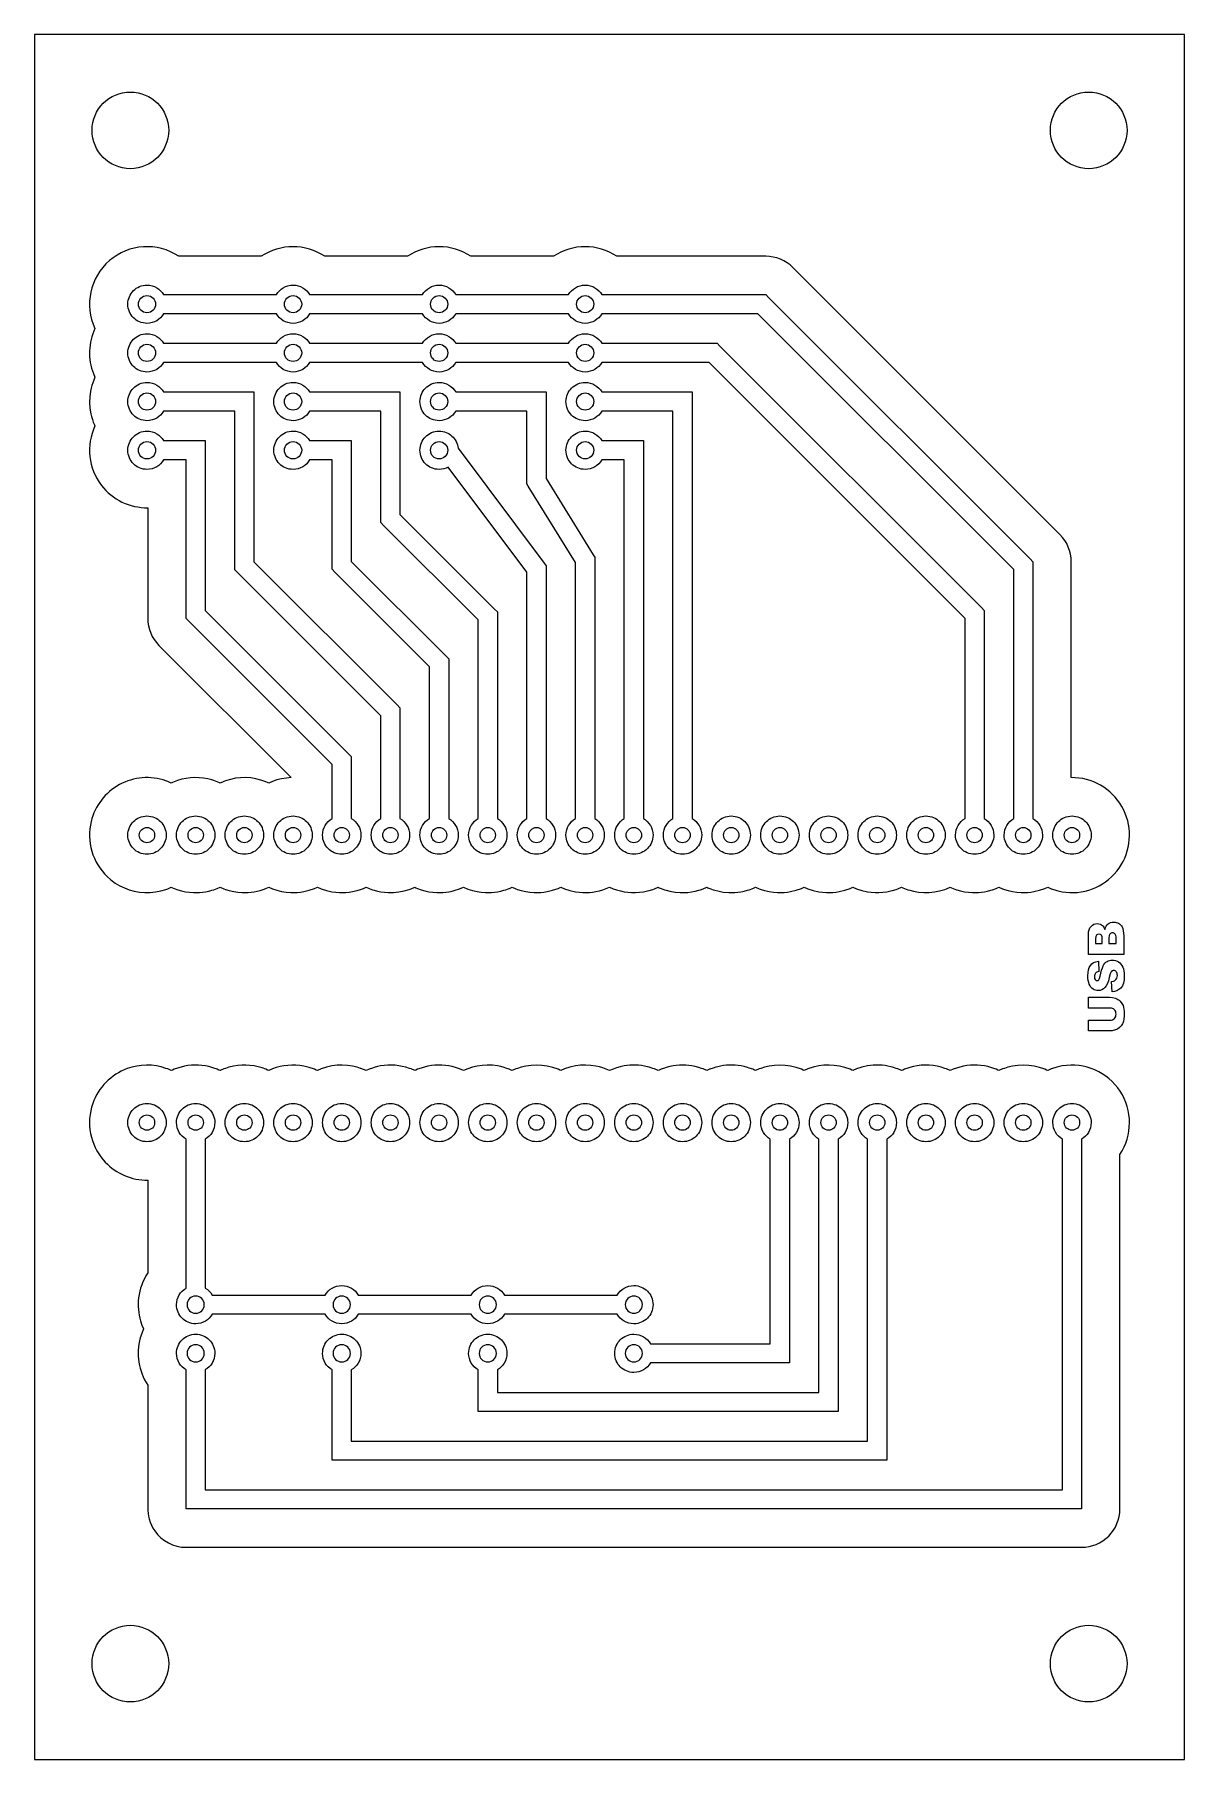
# Model space of a CAD drawing. Extents: x 7.4 to 67.4, y 5 to 95.
import ezdxf

# ---------------------------------------------------------------- set-up
doc = ezdxf.new("R2010")
doc.units = 0
doc.layers.add('IMPORT_-_PCB_STM32F103C8T6', color=7, linetype='CONTINUOUS')

msp = doc.modelspace()

# ---------------------------------------------------------------- linework, layer by layer
at = {"layer": 'IMPORT_-_PCB_STM32F103C8T6'}
for points in [[(7.405, 95), (7.405, 5), (67.405, 5), (67.405, 95)], [(10.405, 90), (10.415, 90.204), (10.446, 90.403), (10.495, 90.595), (10.562, 90.778), (10.646, 90.953), (10.747, 91.118), (10.862, 91.272), (10.991, 91.414), (11.133, 91.543), (11.287, 91.658), (11.452, 91.759), (11.627, 91.843), (11.81, 91.91), (12.002, 91.959), (12.201, 91.99), (12.405, 92), (12.609, 91.99), (12.808, 91.959), (12.999, 91.91), (13.183, 91.843), (13.358, 91.759), (13.523, 91.658), (13.677, 91.543), (13.819, 91.414), (13.948, 91.272), (14.063, 91.118), (14.163, 90.953), (14.248, 90.778), (14.315, 90.595), (14.364, 90.403), (14.395, 90.204), (14.405, 90), (14.395, 89.796), (14.364, 89.597), (14.315, 89.406), (14.248, 89.222), (14.163, 89.047), (14.063, 88.882), (13.948, 88.728), (13.819, 88.586), (13.677, 88.457), (13.523, 88.342), (13.358, 88.242), (13.183, 88.157), (12.999, 88.09), (12.808, 88.041), (12.609, 88.01), (12.405, 88), (12.201, 88.01), (12.002, 88.041), (11.81, 88.09), (11.627, 88.157), (11.452, 88.242), (11.287, 88.342), (11.133, 88.457), (10.991, 88.586), (10.862, 88.728), (10.747, 88.882), (10.646, 89.047), (10.562, 89.222), (10.495, 89.406), (10.446, 89.597), (10.415, 89.796)], [(60.405, 90), (60.415, 90.204), (60.446, 90.403), (60.495, 90.595), (60.562, 90.778), (60.646, 90.953), (60.747, 91.118), (60.862, 91.272), (60.991, 91.414), (61.133, 91.543), (61.287, 91.658), (61.452, 91.759), (61.627, 91.843), (61.81, 91.91), (62.002, 91.959), (62.201, 91.99), (62.405, 92), (62.609, 91.99), (62.808, 91.959), (62.999, 91.91), (63.183, 91.843), (63.358, 91.759), (63.523, 91.658), (63.677, 91.543), (63.819, 91.414), (63.948, 91.272), (64.063, 91.118), (64.163, 90.953), (64.248, 90.778), (64.315, 90.595), (64.364, 90.403), (64.395, 90.204), (64.405, 90), (64.395, 89.796), (64.364, 89.597), (64.315, 89.406), (64.248, 89.222), (64.163, 89.047), (64.063, 88.882), (63.948, 88.728), (63.819, 88.586), (63.677, 88.457), (63.523, 88.342), (63.358, 88.242), (63.183, 88.157), (62.999, 88.09), (62.808, 88.041), (62.609, 88.01), (62.405, 88), (62.201, 88.01), (62.002, 88.041), (61.81, 88.09), (61.627, 88.157), (61.452, 88.242), (61.287, 88.342), (61.133, 88.457), (60.991, 88.586), (60.862, 88.728), (60.747, 88.882), (60.646, 89.047), (60.562, 89.222), (60.495, 89.406), (60.446, 89.597), (60.415, 89.796)], [(61.494, 56.228), (61.494, 67.493), (61.484, 67.69), (61.455, 67.885), (61.408, 68.074), (61.342, 68.258), (61.259, 68.435), (61.158, 68.602), (61.041, 68.76), (60.908, 68.907), (46.972, 82.843), (46.825, 82.976), (46.667, 83.093), (46.5, 83.194), (46.323, 83.277), (46.14, 83.343), (45.95, 83.39), (45.756, 83.419), (45.558, 83.429), (37.791, 83.429), (37.6, 83.546), (37.402, 83.648), (37.199, 83.734), (36.991, 83.804), (36.78, 83.859), (36.567, 83.898), (36.351, 83.921), (36.135, 83.929), (35.919, 83.921), (35.704, 83.898), (35.49, 83.859), (35.279, 83.804), (35.072, 83.734), (34.869, 83.648), (34.671, 83.546), (34.479, 83.429), (30.171, 83.429), (29.979, 83.546), (29.782, 83.648), (29.579, 83.734), (29.371, 83.804), (29.16, 83.859), (28.947, 83.898), (28.731, 83.921), (28.515, 83.929), (28.299, 83.921), (28.083, 83.898), (27.87, 83.859), (27.659, 83.804), (27.451, 83.734), (27.248, 83.648), (27.051, 83.546), (26.859, 83.429), (22.551, 83.429), (22.359, 83.546), (22.161, 83.648), (21.958, 83.734), (21.751, 83.804), (21.54, 83.859), (21.326, 83.898), (21.111, 83.921), (20.895, 83.929), (20.678, 83.921), (20.463, 83.898), (20.249, 83.859), (20.038, 83.804), (19.831, 83.734), (19.628, 83.648), (19.43, 83.546), (19.239, 83.429), (14.93, 83.429), (14.716, 83.558), (14.495, 83.668), (14.268, 83.759), (14.036, 83.83), (13.801, 83.882), (13.563, 83.914), (13.324, 83.928), (13.085, 83.922), (12.847, 83.898), (12.611, 83.854), (12.38, 83.792), (12.152, 83.711), (11.931, 83.611), (11.717, 83.493), (11.512, 83.356), (11.316, 83.201), (11.133, 83.03), (10.968, 82.846), (10.819, 82.652), (10.688, 82.448), (10.575, 82.236), (10.479, 82.015), (10.401, 81.789), (10.342, 81.557), (10.301, 81.322), (10.279, 81.083), (10.276, 80.843), (10.293, 80.603), (10.329, 80.363), (10.385, 80.125), (10.461, 79.89), (10.558, 79.659), (10.496, 79.519), (10.443, 79.377), (10.396, 79.233), (10.357, 79.087), (10.326, 78.94), (10.302, 78.792), (10.285, 78.642), (10.277, 78.493), (10.275, 78.343), (10.281, 78.193), (10.295, 78.043), (10.316, 77.894), (10.345, 77.746), (10.381, 77.599), (10.425, 77.453), (10.476, 77.31), (10.558, 77.119), (10.532, 77.063), (10.494, 76.972), (10.44, 76.831), (10.394, 76.687), (10.356, 76.541), (10.325, 76.395), (10.285, 76.098), (10.275, 75.801), (10.295, 75.503), (10.344, 75.208), (10.38, 75.063), (10.423, 74.919), (10.474, 74.776), (10.532, 74.636), (10.558, 74.579), (10.476, 74.386), (10.408, 74.19), (10.354, 73.991), (10.314, 73.79), (10.288, 73.588), (10.276, 73.385), (10.278, 73.182), (10.293, 72.979), (10.322, 72.779), (10.365, 72.58), (10.421, 72.385), (10.49, 72.193), (10.573, 72.005), (10.669, 71.823), (10.778, 71.646), (10.901, 71.476), (11.012, 71.34), (11.131, 71.211), (11.257, 71.09), (11.388, 70.977), (11.526, 70.872), (11.669, 70.776), (11.817, 70.688), (11.97, 70.608), (12.127, 70.538), (12.288, 70.477), (12.452, 70.424), (12.62, 70.382), (12.79, 70.349), (12.963, 70.326), (13.138, 70.313), (13.314, 70.31), (13.314, 64.538), (13.324, 64.34), (13.353, 64.146), (13.401, 63.956), (13.466, 63.772), (13.55, 63.596), (13.65, 63.428), (13.767, 63.27), (13.9, 63.123), (20.797, 56.227), (20.546, 56.208), (20.297, 56.168), (20.053, 56.107), (19.815, 56.027), (19.624, 55.945), (19.569, 55.971), (19.478, 56.009), (19.222, 56.1), (18.96, 56.166), (18.695, 56.209), (18.427, 56.228), (18.158, 56.222), (17.891, 56.192), (17.627, 56.138), (17.366, 56.06), (17.275, 56.027), (17.084, 55.945), (17.029, 55.971), (16.938, 56.009), (16.757, 56.076), (16.663, 56.105), (16.442, 56.162), (16.218, 56.201), (15.992, 56.223), (15.766, 56.228), (15.54, 56.216), (15.315, 56.186), (15.092, 56.14), (14.873, 56.076), (14.872, 56.076), (14.691, 56.009), (14.601, 55.972), (14.544, 55.945), (14.354, 56.027), (14.262, 56.06), (14.112, 56.108), (13.959, 56.148), (13.806, 56.18), (13.651, 56.204), (13.496, 56.22), (13.341, 56.227), (13.186, 56.227), (13.031, 56.218), (12.877, 56.201), (12.723, 56.177), (12.571, 56.144), (12.421, 56.104), (12.272, 56.056), (12.126, 55.999), (11.982, 55.935), (11.841, 55.863), (11.704, 55.784), (11.572, 55.698), (11.446, 55.606), (11.324, 55.508), (11.209, 55.403), (11.099, 55.293), (10.995, 55.178), (10.897, 55.057), (10.806, 54.932), (10.721, 54.802), (10.643, 54.667), (10.572, 54.529), (10.508, 54.386), (10.451, 54.24), (10.402, 54.091), (10.36, 53.938), (10.32, 53.745), (10.292, 53.55), (10.277, 53.354), (10.275, 53.158), (10.286, 52.963), (10.31, 52.768), (10.347, 52.575), (10.397, 52.384), (10.457, 52.199), (10.53, 52.02), (10.613, 51.846), (10.707, 51.678), (10.812, 51.516), (10.927, 51.361), (11.053, 51.214), (11.188, 51.074), (11.394, 50.892), (11.615, 50.73), (11.849, 50.59), (12.094, 50.471), (12.349, 50.376), (12.612, 50.303), (12.882, 50.255), (13.157, 50.232), (13.437, 50.234), (13.715, 50.262), (13.99, 50.316), (14.259, 50.396), (14.354, 50.431), (14.544, 50.512), (14.601, 50.486), (14.691, 50.448), (14.875, 50.38), (14.876, 50.38), (15.077, 50.322), (15.281, 50.277), (15.488, 50.247), (15.697, 50.232), (15.854, 50.23), (16.011, 50.236), (16.167, 50.25), (16.322, 50.273), (16.492, 50.307), (16.659, 50.351), (16.753, 50.38), (16.938, 50.448), (16.939, 50.448), (17.084, 50.512), (17.275, 50.431), (17.37, 50.396), (17.556, 50.338), (17.557, 50.338), (17.797, 50.282), (18.016, 50.248), (18.237, 50.232), (18.396, 50.23), (18.554, 50.236), (18.712, 50.251), (18.869, 50.274), (19.024, 50.305), (19.178, 50.345), (19.329, 50.392), (19.478, 50.448), (19.479, 50.448), (19.624, 50.512), (19.815, 50.431), (19.816, 50.43), (20.05, 50.351), (20.289, 50.292), (20.531, 50.252), (20.777, 50.232), (20.946, 50.23), (21.116, 50.238), (21.284, 50.255), (21.451, 50.282), (21.739, 50.351), (22.018, 50.448), (22.019, 50.448), (22.165, 50.512), (22.355, 50.431), (22.356, 50.43), (22.637, 50.337), (22.926, 50.273), (23.121, 50.246), (23.317, 50.232), (23.487, 50.23), (23.656, 50.238), (23.824, 50.255), (23.991, 50.282), (24.232, 50.338), (24.233, 50.338), (24.419, 50.396), (24.42, 50.396), (24.564, 50.45), (24.705, 50.512), (24.868, 50.441), (25.036, 50.38), (25.13, 50.351), (25.297, 50.307), (25.466, 50.273), (25.661, 50.246), (25.857, 50.232), (26.137, 50.234), (26.416, 50.262), (26.69, 50.316), (26.959, 50.396), (27.054, 50.431), (27.245, 50.512), (27.302, 50.486), (27.391, 50.448), (27.576, 50.38), (27.577, 50.38), (27.778, 50.322), (27.982, 50.277), (28.189, 50.247), (28.397, 50.232), (28.554, 50.23), (28.711, 50.236), (28.867, 50.25), (29.023, 50.273), (29.192, 50.307), (29.36, 50.351), (29.361, 50.351), (29.576, 50.423), (29.785, 50.512), (30.017, 50.415), (30.256, 50.338), (30.257, 50.338), (30.497, 50.282), (30.717, 50.248), (30.937, 50.232), (31.094, 50.23), (31.251, 50.236), (31.408, 50.25), (31.563, 50.273), (31.732, 50.307), (31.9, 50.351), (31.994, 50.38), (32.178, 50.448), (32.18, 50.448), (32.325, 50.512), (32.515, 50.431), (32.611, 50.396), (32.796, 50.338), (32.797, 50.338), (33.037, 50.282), (33.257, 50.248), (33.477, 50.232), (33.647, 50.23), (33.816, 50.238), (33.984, 50.255), (34.152, 50.282), (34.439, 50.351), (34.718, 50.448), (34.72, 50.448), (34.865, 50.512), (35.055, 50.431), (35.057, 50.43), (35.338, 50.337), (35.627, 50.273), (35.821, 50.246), (36.018, 50.232), (36.187, 50.23), (36.356, 50.238), (36.524, 50.255), (36.692, 50.282), (36.875, 50.323), (37.056, 50.375), (37.233, 50.438), (37.405, 50.512), (37.589, 50.433), (37.778, 50.367), (37.971, 50.314), (38.167, 50.273), (38.362, 50.246), (38.558, 50.232), (38.765, 50.231), (38.971, 50.244), (39.177, 50.272), (39.379, 50.314), (39.473, 50.338), (39.659, 50.396), (39.755, 50.431), (39.945, 50.512), (40.002, 50.486), (40.092, 50.448), (40.276, 50.38), (40.37, 50.351), (40.558, 50.303), (40.827, 50.255), (41.098, 50.232), (41.292, 50.23), (41.487, 50.242), (41.68, 50.266), (41.871, 50.302), (42.06, 50.351), (42.153, 50.38), (42.295, 50.431), (42.485, 50.512), (42.541, 50.486), (42.632, 50.448), (42.816, 50.38), (42.909, 50.351), (43.051, 50.314), (43.342, 50.258), (43.638, 50.232), (43.795, 50.23), (43.952, 50.236), (44.108, 50.25), (44.263, 50.273), (44.433, 50.307), (44.6, 50.351), (44.694, 50.38), (44.879, 50.448), (44.88, 50.448), (45.025, 50.512), (45.216, 50.431), (45.311, 50.396), (45.497, 50.338), (45.498, 50.338), (45.738, 50.282), (45.957, 50.248), (46.178, 50.232), (46.347, 50.23), (46.516, 50.238), (46.685, 50.255), (46.852, 50.282), (47.14, 50.351), (47.419, 50.448), (47.42, 50.448), (47.565, 50.512), (47.756, 50.431), (47.757, 50.43), (48.038, 50.337), (48.327, 50.273), (48.522, 50.246), (48.718, 50.232), (48.887, 50.23), (49.056, 50.238), (49.225, 50.255), (49.392, 50.282), (49.68, 50.351), (49.959, 50.448), (49.96, 50.448), (50.105, 50.512), (50.296, 50.431), (50.297, 50.43), (50.578, 50.337), (50.867, 50.273), (51.062, 50.246), (51.258, 50.232), (51.465, 50.231), (51.672, 50.244), (51.877, 50.272), (52.08, 50.314), (52.174, 50.338), (52.36, 50.396), (52.455, 50.431), (52.645, 50.512), (52.703, 50.486), (52.792, 50.448), (52.976, 50.38), (53.071, 50.351), (53.259, 50.303), (53.527, 50.255), (53.798, 50.232), (54.078, 50.234), (54.357, 50.262), (54.631, 50.316), (54.9, 50.396), (54.995, 50.431), (55.186, 50.512), (55.241, 50.486), (55.332, 50.448), (55.517, 50.38), (55.518, 50.38), (55.719, 50.322), (55.923, 50.277), (56.13, 50.247), (56.338, 50.232), (56.495, 50.23), (56.652, 50.236), (56.808, 50.25), (56.964, 50.273), (57.133, 50.307), (57.3, 50.351), (57.395, 50.38), (57.579, 50.448), (57.58, 50.448), (57.726, 50.512), (57.916, 50.431), (58.011, 50.396), (58.197, 50.338), (58.198, 50.338), (58.438, 50.282), (58.657, 50.248), (58.878, 50.232), (59.048, 50.23), (59.217, 50.238), (59.385, 50.255), (59.552, 50.282), (59.84, 50.351), (60.119, 50.448), (60.121, 50.448), (60.266, 50.512), (60.456, 50.431), (60.458, 50.43), (60.739, 50.337), (61.028, 50.273), (61.222, 50.246), (61.418, 50.232), (61.622, 50.231), (61.823, 50.243), (62.022, 50.269), (62.218, 50.308), (62.409, 50.359), (62.597, 50.423), (62.779, 50.499), (62.956, 50.587), (63.127, 50.686), (63.291, 50.796), (63.447, 50.917), (63.596, 51.049), (63.736, 51.191), (63.868, 51.342), (63.989, 51.503), (64.1, 51.674), (64.2, 51.851), (64.287, 52.033), (64.36, 52.22), (64.421, 52.41), (64.469, 52.602), (64.504, 52.797), (64.526, 52.994), (64.535, 53.191), (64.531, 53.388), (64.514, 53.585), (64.484, 53.781), (64.441, 53.975), (64.385, 54.166), (64.316, 54.354), (64.234, 54.539), (64.139, 54.718), (64.032, 54.892), (63.915, 55.056), (63.787, 55.21), (63.651, 55.356), (63.505, 55.491), (63.352, 55.616), (63.19, 55.73), (63.022, 55.834), (62.848, 55.926), (62.667, 56.006), (62.482, 56.075), (62.291, 56.131), (62.097, 56.175), (61.899, 56.206), (61.698, 56.224)], [(58.494, 54.093), (58.494, 67.079), (45.144, 80.429), (37, 80.429), (36.929, 80.322), (36.845, 80.226), (36.749, 80.141), (36.643, 80.069), (36.527, 80.01), (36.403, 79.967), (36.272, 79.939), (36.135, 79.929), (35.998, 79.939), (35.867, 79.967), (35.743, 80.01), (35.628, 80.069), (35.521, 80.141), (35.425, 80.226), (35.341, 80.322), (35.27, 80.429), (29.38, 80.429), (29.309, 80.322), (29.225, 80.226), (29.129, 80.141), (29.023, 80.069), (28.907, 80.01), (28.783, 79.967), (28.652, 79.939), (28.515, 79.929), (28.378, 79.939), (28.247, 79.967), (28.123, 80.01), (28.007, 80.069), (27.901, 80.141), (27.805, 80.226), (27.721, 80.322), (27.65, 80.429), (21.76, 80.429), (21.689, 80.322), (21.605, 80.226), (21.509, 80.141), (21.402, 80.069), (21.287, 80.01), (21.163, 79.967), (21.032, 79.939), (20.894, 79.929), (20.758, 79.939), (20.627, 79.967), (20.503, 80.01), (20.387, 80.069), (20.281, 80.141), (20.185, 80.226), (20.101, 80.322), (20.03, 80.429), (14.14, 80.429), (14.068, 80.322), (13.984, 80.226), (13.888, 80.141), (13.782, 80.069), (13.666, 80.01), (13.542, 79.967), (13.411, 79.939), (13.274, 79.929), (13.172, 79.935), (13.072, 79.951), (12.976, 79.976), (12.884, 80.009), (12.797, 80.051), (12.715, 80.101), (12.638, 80.158), (12.568, 80.223), (12.504, 80.293), (12.446, 80.37), (12.396, 80.452), (12.354, 80.539), (12.321, 80.631), (12.296, 80.727), (12.28, 80.826), (12.274, 80.929), (12.28, 81.032), (12.296, 81.131), (12.321, 81.227), (12.354, 81.319), (12.396, 81.406), (12.446, 81.488), (12.504, 81.565), (12.568, 81.636), (12.638, 81.7), (12.715, 81.757), (12.797, 81.807), (12.884, 81.849), (12.976, 81.883), (13.072, 81.908), (13.172, 81.923), (13.274, 81.929), (13.411, 81.919), (13.542, 81.892), (13.666, 81.848), (13.782, 81.79), (13.889, 81.718), (13.984, 81.633), (14.068, 81.536), (14.14, 81.429), (20.029, 81.429), (20.101, 81.536), (20.185, 81.633), (20.281, 81.718), (20.387, 81.79), (20.503, 81.848), (20.627, 81.892), (20.757, 81.919), (20.894, 81.929), (21.032, 81.919), (21.163, 81.892), (21.287, 81.848), (21.402, 81.79), (21.509, 81.718), (21.605, 81.633), (21.689, 81.536), (21.76, 81.429), (27.65, 81.429), (27.721, 81.536), (27.805, 81.633), (27.901, 81.718), (28.007, 81.79), (28.123, 81.848), (28.247, 81.892), (28.378, 81.919), (28.515, 81.929), (28.652, 81.919), (28.783, 81.892), (28.907, 81.848), (29.023, 81.79), (29.129, 81.718), (29.225, 81.633), (29.309, 81.536), (29.38, 81.429), (35.27, 81.429), (35.341, 81.536), (35.425, 81.633), (35.521, 81.718), (35.627, 81.79), (35.743, 81.848), (35.867, 81.892), (35.998, 81.919), (36.135, 81.929), (36.272, 81.919), (36.403, 81.892), (36.527, 81.848), (36.643, 81.79), (36.749, 81.718), (36.845, 81.633), (36.929, 81.536), (37, 81.429), (45.351, 81.429), (45.558, 81.429), (45.704, 81.283), (59.348, 67.639), (59.494, 67.493), (59.494, 67.286), (59.494, 54.095), (59.601, 54.023), (59.698, 53.939), (59.784, 53.843), (59.856, 53.737), (59.915, 53.621), (59.958, 53.497), (59.986, 53.366), (59.996, 53.229), (59.99, 53.126), (59.974, 53.026), (59.949, 52.93), (59.916, 52.839), (59.874, 52.751), (59.824, 52.669), (59.767, 52.593), (59.702, 52.522), (59.632, 52.458), (59.555, 52.4), (59.473, 52.351), (59.386, 52.309), (59.294, 52.275), (59.198, 52.25), (59.098, 52.235), (58.996, 52.229), (58.893, 52.235), (58.793, 52.25), (58.698, 52.275), (58.606, 52.309), (58.519, 52.351), (58.436, 52.4), (58.36, 52.458), (58.289, 52.522), (58.225, 52.593), (58.168, 52.669), (58.118, 52.751), (58.076, 52.839), (58.042, 52.93), (58.017, 53.026), (58.002, 53.126), (57.996, 53.229), (58.006, 53.366), (58.033, 53.496), (58.076, 53.62), (58.135, 53.736), (58.207, 53.842), (58.291, 53.937), (58.388, 54.022)], [(12.825, 80.929), (12.834, 81.02), (12.861, 81.105), (12.902, 81.181), (12.957, 81.247), (13.023, 81.302), (13.099, 81.343), (13.184, 81.369), (13.274, 81.379), (13.366, 81.369), (13.45, 81.343), (13.526, 81.302), (13.593, 81.247), (13.647, 81.181), (13.689, 81.105), (13.715, 81.02), (13.724, 80.929), (13.715, 80.838), (13.689, 80.754), (13.647, 80.678), (13.593, 80.611), (13.526, 80.557), (13.45, 80.515), (13.366, 80.489), (13.274, 80.479), (13.184, 80.489), (13.099, 80.515), (13.023, 80.557), (12.957, 80.611), (12.902, 80.678), (12.861, 80.754), (12.834, 80.838)], [(20.445, 80.929), (20.455, 81.02), (20.481, 81.105), (20.522, 81.181), (20.577, 81.247), (20.643, 81.302), (20.719, 81.343), (20.804, 81.369), (20.895, 81.379), (20.986, 81.369), (21.07, 81.343), (21.147, 81.302), (21.213, 81.247), (21.267, 81.181), (21.309, 81.105), (21.335, 81.02), (21.345, 80.929), (21.335, 80.838), (21.309, 80.754), (21.267, 80.678), (21.213, 80.611), (21.147, 80.557), (21.07, 80.515), (20.986, 80.489), (20.895, 80.479), (20.804, 80.489), (20.719, 80.515), (20.643, 80.557), (20.577, 80.611), (20.522, 80.678), (20.481, 80.754), (20.455, 80.838)], [(28.065, 80.929), (28.075, 81.02), (28.101, 81.105), (28.142, 81.181), (28.197, 81.247), (28.263, 81.302), (28.34, 81.343), (28.424, 81.369), (28.515, 81.379), (28.606, 81.369), (28.691, 81.343), (28.767, 81.302), (28.833, 81.247), (28.888, 81.181), (28.929, 81.105), (28.955, 81.02), (28.965, 80.929), (28.955, 80.838), (28.929, 80.754), (28.888, 80.678), (28.833, 80.611), (28.767, 80.557), (28.691, 80.515), (28.606, 80.489), (28.515, 80.479), (28.424, 80.489), (28.34, 80.515), (28.263, 80.557), (28.197, 80.611), (28.142, 80.678), (28.101, 80.754), (28.075, 80.838)], [(35.685, 80.929), (35.695, 81.02), (35.721, 81.105), (35.763, 81.181), (35.817, 81.247), (35.884, 81.302), (35.96, 81.343), (36.044, 81.369), (36.135, 81.379), (36.226, 81.369), (36.311, 81.343), (36.387, 81.302), (36.453, 81.247), (36.508, 81.181), (36.549, 81.105), (36.576, 81.02), (36.585, 80.929), (36.576, 80.838), (36.549, 80.754), (36.508, 80.678), (36.453, 80.611), (36.387, 80.557), (36.311, 80.515), (36.226, 80.489), (36.135, 80.479), (36.044, 80.489), (35.96, 80.515), (35.884, 80.557), (35.817, 80.611), (35.763, 80.678), (35.721, 80.754), (35.695, 80.838)], [(55.955, 54.093), (55.955, 64.538), (42.604, 77.889), (37, 77.889), (36.929, 77.782), (36.845, 77.686), (36.749, 77.601), (36.643, 77.528), (36.527, 77.47), (36.403, 77.427), (36.272, 77.399), (36.135, 77.389), (35.998, 77.399), (35.867, 77.427), (35.743, 77.47), (35.628, 77.528), (35.521, 77.601), (35.425, 77.686), (35.341, 77.782), (35.27, 77.889), (29.38, 77.889), (29.309, 77.782), (29.225, 77.686), (29.129, 77.601), (29.023, 77.528), (28.907, 77.47), (28.783, 77.427), (28.652, 77.399), (28.515, 77.389), (28.378, 77.399), (28.247, 77.427), (28.123, 77.47), (28.007, 77.528), (27.901, 77.601), (27.805, 77.686), (27.721, 77.782), (27.65, 77.889), (21.76, 77.889), (21.689, 77.782), (21.604, 77.686), (21.509, 77.601), (21.402, 77.528), (21.287, 77.47), (21.163, 77.427), (21.032, 77.399), (20.894, 77.389), (20.758, 77.399), (20.627, 77.427), (20.503, 77.47), (20.387, 77.528), (20.281, 77.601), (20.185, 77.686), (20.101, 77.782), (20.03, 77.889), (14.14, 77.889), (14.068, 77.782), (13.984, 77.686), (13.888, 77.601), (13.782, 77.528), (13.666, 77.47), (13.542, 77.427), (13.411, 77.399), (13.274, 77.389), (13.172, 77.395), (13.072, 77.411), (12.976, 77.435), (12.884, 77.469), (12.797, 77.511), (12.715, 77.561), (12.638, 77.618), (12.568, 77.683), (12.504, 77.753), (12.446, 77.83), (12.396, 77.912), (12.354, 77.999), (12.321, 78.091), (12.296, 78.187), (12.28, 78.286), (12.274, 78.389), (12.28, 78.492), (12.296, 78.591), (12.321, 78.687), (12.354, 78.779), (12.396, 78.866), (12.446, 78.948), (12.504, 79.025), (12.568, 79.096), (12.638, 79.16), (12.715, 79.217), (12.797, 79.267), (12.884, 79.309), (12.976, 79.343), (13.072, 79.368), (13.172, 79.383), (13.274, 79.389), (13.411, 79.379), (13.542, 79.352), (13.666, 79.308), (13.782, 79.25), (13.889, 79.178), (13.984, 79.093), (14.068, 78.996), (14.14, 78.889), (20.029, 78.889), (20.101, 78.996), (20.185, 79.093), (20.281, 79.178), (20.387, 79.25), (20.503, 79.308), (20.627, 79.352), (20.757, 79.379), (20.894, 79.389), (21.032, 79.379), (21.163, 79.352), (21.287, 79.308), (21.402, 79.25), (21.509, 79.178), (21.605, 79.093), (21.689, 78.996), (21.76, 78.889), (27.65, 78.889), (27.721, 78.996), (27.805, 79.093), (27.901, 79.178), (28.007, 79.25), (28.123, 79.308), (28.247, 79.352), (28.378, 79.379), (28.515, 79.389), (28.652, 79.379), (28.783, 79.352), (28.907, 79.308), (29.023, 79.25), (29.129, 79.178), (29.225, 79.093), (29.309, 78.996), (29.38, 78.889), (35.27, 78.889), (35.341, 78.996), (35.425, 79.093), (35.521, 79.178), (35.627, 79.25), (35.743, 79.308), (35.867, 79.352), (35.998, 79.379), (36.135, 79.389), (36.272, 79.379), (36.403, 79.352), (36.527, 79.308), (36.643, 79.25), (36.749, 79.178), (36.845, 79.093), (36.929, 78.996), (37, 78.889), (42.811, 78.889), (43.018, 78.889), (43.164, 78.743), (56.808, 65.099), (56.954, 64.952), (56.954, 64.745), (56.954, 54.094), (57.062, 54.023), (57.159, 53.939), (57.244, 53.843), (57.316, 53.737), (57.375, 53.621), (57.418, 53.497), (57.446, 53.366), (57.456, 53.229), (57.45, 53.126), (57.434, 53.026), (57.409, 52.93), (57.376, 52.839), (57.334, 52.751), (57.284, 52.669), (57.227, 52.593), (57.162, 52.522), (57.092, 52.458), (57.015, 52.4), (56.933, 52.351), (56.845, 52.309), (56.754, 52.275), (56.658, 52.25), (56.558, 52.235), (56.456, 52.229), (56.353, 52.235), (56.253, 52.25), (56.158, 52.275), (56.066, 52.309), (55.979, 52.351), (55.896, 52.4), (55.82, 52.458), (55.749, 52.522), (55.685, 52.593), (55.628, 52.669), (55.578, 52.751), (55.536, 52.839), (55.502, 52.93), (55.477, 53.026), (55.461, 53.126), (55.456, 53.229), (55.466, 53.366), (55.493, 53.496), (55.536, 53.62), (55.595, 53.736), (55.667, 53.842), (55.751, 53.938), (55.848, 54.022)], [(12.825, 78.389), (12.834, 78.48), (12.861, 78.565), (12.902, 78.641), (12.957, 78.707), (13.023, 78.762), (13.099, 78.803), (13.184, 78.83), (13.274, 78.839), (13.366, 78.83), (13.45, 78.803), (13.526, 78.762), (13.593, 78.707), (13.647, 78.641), (13.689, 78.565), (13.715, 78.48), (13.724, 78.389), (13.715, 78.298), (13.689, 78.214), (13.647, 78.138), (13.593, 78.071), (13.526, 78.017), (13.45, 77.975), (13.366, 77.949), (13.274, 77.939), (13.184, 77.949), (13.099, 77.975), (13.023, 78.017), (12.957, 78.071), (12.902, 78.138), (12.861, 78.214), (12.834, 78.298)], [(20.445, 78.389), (20.455, 78.48), (20.481, 78.565), (20.522, 78.641), (20.577, 78.707), (20.643, 78.762), (20.719, 78.803), (20.804, 78.83), (20.895, 78.839), (20.986, 78.83), (21.07, 78.803), (21.147, 78.762), (21.213, 78.707), (21.267, 78.641), (21.309, 78.565), (21.335, 78.48), (21.345, 78.389), (21.335, 78.298), (21.309, 78.214), (21.267, 78.138), (21.213, 78.071), (21.147, 78.017), (21.07, 77.975), (20.986, 77.949), (20.895, 77.939), (20.804, 77.949), (20.719, 77.975), (20.643, 78.017), (20.577, 78.071), (20.522, 78.138), (20.481, 78.214), (20.455, 78.298)], [(28.065, 78.389), (28.075, 78.48), (28.101, 78.565), (28.142, 78.641), (28.197, 78.707), (28.263, 78.762), (28.34, 78.803), (28.424, 78.83), (28.515, 78.839), (28.606, 78.83), (28.691, 78.803), (28.767, 78.762), (28.833, 78.707), (28.888, 78.641), (28.929, 78.565), (28.955, 78.48), (28.965, 78.389), (28.955, 78.298), (28.929, 78.214), (28.888, 78.138), (28.833, 78.071), (28.767, 78.017), (28.691, 77.975), (28.606, 77.949), (28.515, 77.939), (28.424, 77.949), (28.34, 77.975), (28.263, 78.017), (28.197, 78.071), (28.142, 78.138), (28.101, 78.214), (28.075, 78.298)], [(35.685, 78.389), (35.695, 78.48), (35.721, 78.565), (35.763, 78.641), (35.817, 78.707), (35.884, 78.762), (35.96, 78.803), (36.044, 78.83), (36.135, 78.839), (36.226, 78.83), (36.311, 78.803), (36.387, 78.762), (36.453, 78.707), (36.508, 78.641), (36.549, 78.565), (36.576, 78.48), (36.585, 78.389), (36.576, 78.298), (36.549, 78.214), (36.508, 78.138), (36.453, 78.071), (36.387, 78.017), (36.311, 77.975), (36.226, 77.949), (36.135, 77.939), (36.044, 77.949), (35.96, 77.975), (35.884, 78.017), (35.817, 78.071), (35.763, 78.138), (35.721, 78.214), (35.695, 78.298)], [(25.474, 54.094), (25.474, 59.457), (18.001, 66.931), (17.854, 67.078), (17.854, 67.285), (17.854, 75.349), (14.14, 75.349), (14.069, 75.242), (13.984, 75.146), (13.889, 75.061), (13.782, 74.988), (13.667, 74.93), (13.543, 74.887), (13.411, 74.859), (13.274, 74.849), (13.172, 74.855), (13.072, 74.871), (12.976, 74.895), (12.884, 74.929), (12.797, 74.971), (12.715, 75.021), (12.638, 75.078), (12.568, 75.143), (12.504, 75.213), (12.446, 75.29), (12.396, 75.372), (12.354, 75.459), (12.321, 75.551), (12.296, 75.647), (12.28, 75.746), (12.274, 75.849), (12.28, 75.952), (12.296, 76.051), (12.321, 76.147), (12.354, 76.239), (12.396, 76.326), (12.446, 76.408), (12.504, 76.485), (12.568, 76.556), (12.638, 76.62), (12.715, 76.677), (12.797, 76.727), (12.884, 76.769), (12.976, 76.803), (13.072, 76.828), (13.172, 76.843), (13.274, 76.849), (13.411, 76.839), (13.542, 76.812), (13.666, 76.768), (13.782, 76.71), (13.888, 76.638), (13.984, 76.553), (14.068, 76.456), (14.14, 76.349), (18.354, 76.349), (18.854, 76.349), (18.854, 75.849), (18.854, 67.492), (26.328, 60.018), (26.474, 59.872), (26.474, 59.665), (26.474, 54.094), (26.581, 54.023), (26.678, 53.939), (26.763, 53.843), (26.835, 53.736), (26.894, 53.621), (26.937, 53.497), (26.965, 53.366), (26.975, 53.229), (26.969, 53.126), (26.953, 53.026), (26.928, 52.93), (26.895, 52.839), (26.853, 52.751), (26.803, 52.669), (26.746, 52.593), (26.681, 52.522), (26.611, 52.458), (26.534, 52.4), (26.452, 52.351), (26.364, 52.309), (26.273, 52.275), (26.177, 52.25), (26.077, 52.235), (25.975, 52.229), (25.872, 52.235), (25.772, 52.25), (25.677, 52.275), (25.585, 52.309), (25.498, 52.351), (25.415, 52.4), (25.339, 52.458), (25.268, 52.522), (25.204, 52.593), (25.147, 52.669), (25.097, 52.751), (25.055, 52.839), (25.021, 52.93), (24.996, 53.026), (24.98, 53.126), (24.975, 53.229), (24.985, 53.366), (25.012, 53.497), (25.055, 53.621), (25.114, 53.736), (25.186, 53.842), (25.271, 53.938), (25.367, 54.022)], [(30.554, 54.093), (30.555, 64.457), (25.621, 69.391), (25.474, 69.538), (25.474, 69.745), (25.474, 75.349), (21.76, 75.349), (21.689, 75.242), (21.605, 75.146), (21.509, 75.061), (21.403, 74.988), (21.287, 74.93), (21.163, 74.887), (21.032, 74.859), (20.894, 74.849), (20.792, 74.855), (20.692, 74.871), (20.596, 74.895), (20.505, 74.929), (20.417, 74.971), (20.335, 75.021), (20.259, 75.078), (20.188, 75.143), (20.124, 75.213), (20.067, 75.29), (20.017, 75.372), (19.975, 75.459), (19.941, 75.551), (19.916, 75.647), (19.9, 75.746), (19.895, 75.849), (19.9, 75.952), (19.916, 76.051), (19.941, 76.147), (19.975, 76.239), (20.017, 76.326), (20.067, 76.408), (20.124, 76.485), (20.188, 76.556), (20.259, 76.62), (20.335, 76.677), (20.417, 76.727), (20.505, 76.769), (20.596, 76.803), (20.692, 76.828), (20.792, 76.843), (20.894, 76.849), (21.032, 76.839), (21.163, 76.812), (21.287, 76.768), (21.402, 76.71), (21.509, 76.638), (21.604, 76.553), (21.688, 76.456), (21.76, 76.349), (25.974, 76.349), (26.474, 76.349), (26.474, 75.849), (26.474, 69.952), (31.408, 65.018), (31.555, 64.872), (31.555, 64.665), (31.554, 54.094), (31.661, 54.023), (31.758, 53.939), (31.843, 53.843), (31.915, 53.737), (31.974, 53.621), (32.017, 53.497), (32.045, 53.366), (32.055, 53.229), (32.049, 53.126), (32.033, 53.026), (32.009, 52.93), (31.975, 52.839), (31.933, 52.751), (31.883, 52.669), (31.826, 52.593), (31.761, 52.522), (31.691, 52.458), (31.614, 52.4), (31.532, 52.351), (31.445, 52.309), (31.353, 52.275), (31.257, 52.25), (31.157, 52.235), (31.055, 52.229), (30.952, 52.235), (30.853, 52.25), (30.757, 52.275), (30.665, 52.309), (30.578, 52.351), (30.496, 52.4), (30.419, 52.458), (30.348, 52.522), (30.284, 52.593), (30.227, 52.669), (30.177, 52.751), (30.135, 52.839), (30.101, 52.93), (30.076, 53.026), (30.061, 53.126), (30.055, 53.229), (30.065, 53.366), (30.092, 53.497), (30.136, 53.62), (30.194, 53.736), (30.266, 53.842), (30.351, 53.938), (30.447, 54.022)], [(35.634, 54.093), (35.634, 67.449), (33.169, 71.437), (33.094, 71.558), (33.094, 71.7), (33.094, 75.349), (29.38, 75.349), (29.309, 75.242), (29.225, 75.146), (29.129, 75.061), (29.023, 74.988), (28.907, 74.93), (28.783, 74.887), (28.652, 74.859), (28.515, 74.849), (28.412, 74.855), (28.313, 74.871), (28.217, 74.895), (28.125, 74.929), (28.038, 74.971), (27.956, 75.021), (27.879, 75.078), (27.808, 75.143), (27.744, 75.213), (27.687, 75.29), (27.637, 75.372), (27.595, 75.459), (27.561, 75.551), (27.536, 75.647), (27.521, 75.746), (27.515, 75.849), (27.521, 75.952), (27.536, 76.051), (27.561, 76.147), (27.595, 76.239), (27.637, 76.326), (27.687, 76.408), (27.744, 76.485), (27.808, 76.556), (27.879, 76.62), (27.956, 76.677), (28.038, 76.727), (28.125, 76.769), (28.217, 76.803), (28.313, 76.828), (28.412, 76.843), (28.515, 76.849), (28.652, 76.839), (28.783, 76.812), (28.907, 76.768), (29.023, 76.71), (29.129, 76.638), (29.225, 76.553), (29.309, 76.456), (29.38, 76.349), (33.594, 76.349), (34.094, 76.349), (34.094, 75.849), (34.094, 71.842), (36.56, 67.854), (36.634, 67.733), (36.634, 67.591), (36.634, 54.094), (36.741, 54.023), (36.838, 53.939), (36.923, 53.843), (36.996, 53.737), (37.054, 53.621), (37.098, 53.497), (37.125, 53.366), (37.135, 53.229), (37.129, 53.126), (37.114, 53.026), (37.089, 52.93), (37.055, 52.839), (37.013, 52.751), (36.963, 52.669), (36.906, 52.593), (36.842, 52.522), (36.771, 52.458), (36.694, 52.4), (36.612, 52.351), (36.525, 52.309), (36.433, 52.275), (36.337, 52.25), (36.238, 52.235), (36.135, 52.229), (36.032, 52.235), (35.933, 52.25), (35.837, 52.275), (35.745, 52.309), (35.658, 52.351), (35.576, 52.4), (35.499, 52.458), (35.428, 52.522), (35.364, 52.593), (35.307, 52.669), (35.257, 52.751), (35.215, 52.839), (35.181, 52.93), (35.156, 53.026), (35.141, 53.126), (35.135, 53.229), (35.145, 53.366), (35.172, 53.496), (35.216, 53.62), (35.274, 53.736), (35.346, 53.842), (35.431, 53.938), (35.527, 54.022)], [(40.714, 54.093), (40.715, 75.349), (37.001, 75.349), (36.929, 75.242), (36.845, 75.146), (36.749, 75.061), (36.643, 74.988), (36.527, 74.93), (36.403, 74.887), (36.272, 74.859), (36.135, 74.849), (36.032, 74.855), (35.933, 74.871), (35.837, 74.895), (35.745, 74.929), (35.658, 74.971), (35.576, 75.021), (35.499, 75.078), (35.429, 75.143), (35.364, 75.213), (35.307, 75.29), (35.257, 75.372), (35.215, 75.459), (35.181, 75.551), (35.157, 75.647), (35.141, 75.746), (35.135, 75.849), (35.141, 75.952), (35.157, 76.051), (35.181, 76.147), (35.215, 76.239), (35.257, 76.326), (35.307, 76.408), (35.364, 76.485), (35.429, 76.556), (35.499, 76.62), (35.576, 76.677), (35.658, 76.727), (35.745, 76.769), (35.837, 76.803), (35.933, 76.828), (36.032, 76.843), (36.135, 76.849), (36.272, 76.839), (36.403, 76.812), (36.527, 76.768), (36.643, 76.71), (36.749, 76.638), (36.845, 76.553), (36.929, 76.456), (37, 76.349), (41.215, 76.349), (41.715, 76.349), (41.715, 75.849), (41.714, 54.095), (41.821, 54.023), (41.918, 53.939), (42.003, 53.843), (42.076, 53.737), (42.134, 53.621), (42.178, 53.497), (42.205, 53.366), (42.215, 53.229), (42.209, 53.126), (42.194, 53.026), (42.169, 52.93), (42.135, 52.839), (42.093, 52.751), (42.043, 52.669), (41.986, 52.593), (41.922, 52.522), (41.851, 52.458), (41.774, 52.4), (41.692, 52.351), (41.605, 52.309), (41.513, 52.275), (41.417, 52.25), (41.318, 52.235), (41.215, 52.229), (41.112, 52.235), (41.013, 52.25), (40.917, 52.275), (40.825, 52.309), (40.738, 52.351), (40.656, 52.4), (40.579, 52.458), (40.509, 52.522), (40.444, 52.593), (40.387, 52.669), (40.337, 52.751), (40.295, 52.839), (40.261, 52.93), (40.237, 53.026), (40.221, 53.126), (40.215, 53.229), (40.225, 53.366), (40.252, 53.496), (40.296, 53.62), (40.354, 53.736), (40.426, 53.842), (40.511, 53.938), (40.607, 54.022)], [(12.825, 75.849), (12.834, 75.94), (12.861, 76.025), (12.902, 76.101), (12.957, 76.167), (13.023, 76.222), (13.099, 76.263), (13.184, 76.29), (13.274, 76.299), (13.366, 76.29), (13.45, 76.263), (13.526, 76.222), (13.593, 76.167), (13.647, 76.101), (13.689, 76.025), (13.715, 75.94), (13.724, 75.849), (13.715, 75.758), (13.689, 75.674), (13.647, 75.598), (13.593, 75.531), (13.526, 75.477), (13.45, 75.435), (13.366, 75.409), (13.274, 75.399), (13.184, 75.409), (13.099, 75.435), (13.023, 75.477), (12.957, 75.531), (12.902, 75.598), (12.861, 75.674), (12.834, 75.758)], [(20.445, 75.849), (20.455, 75.94), (20.481, 76.025), (20.522, 76.101), (20.577, 76.167), (20.643, 76.222), (20.719, 76.263), (20.804, 76.29), (20.895, 76.299), (20.986, 76.29), (21.07, 76.263), (21.147, 76.222), (21.213, 76.167), (21.267, 76.101), (21.309, 76.025), (21.335, 75.94), (21.345, 75.849), (21.335, 75.758), (21.309, 75.674), (21.267, 75.598), (21.213, 75.531), (21.147, 75.477), (21.07, 75.435), (20.986, 75.409), (20.895, 75.399), (20.804, 75.409), (20.719, 75.435), (20.643, 75.477), (20.577, 75.531), (20.522, 75.598), (20.481, 75.674), (20.455, 75.758)], [(28.065, 75.849), (28.075, 75.94), (28.101, 76.025), (28.142, 76.101), (28.197, 76.167), (28.263, 76.222), (28.34, 76.263), (28.424, 76.29), (28.515, 76.299), (28.606, 76.29), (28.691, 76.263), (28.767, 76.222), (28.833, 76.167), (28.888, 76.101), (28.929, 76.025), (28.955, 75.94), (28.965, 75.849), (28.955, 75.758), (28.929, 75.674), (28.888, 75.598), (28.833, 75.531), (28.767, 75.477), (28.691, 75.435), (28.606, 75.409), (28.515, 75.399), (28.424, 75.409), (28.34, 75.435), (28.263, 75.477), (28.197, 75.531), (28.142, 75.598), (28.101, 75.674), (28.075, 75.758)], [(35.685, 75.849), (35.695, 75.94), (35.721, 76.025), (35.763, 76.101), (35.817, 76.167), (35.884, 76.222), (35.96, 76.263), (36.044, 76.29), (36.135, 76.299), (36.226, 76.29), (36.311, 76.263), (36.387, 76.222), (36.453, 76.167), (36.508, 76.101), (36.549, 76.025), (36.576, 75.94), (36.585, 75.849), (36.576, 75.758), (36.549, 75.674), (36.508, 75.598), (36.453, 75.531), (36.387, 75.477), (36.311, 75.435), (36.226, 75.409), (36.135, 75.399), (36.044, 75.409), (35.96, 75.435), (35.884, 75.477), (35.817, 75.531), (35.763, 75.598), (35.721, 75.674), (35.695, 75.758)], [(22.934, 54.094), (22.934, 56.917), (15.461, 64.391), (15.314, 64.538), (15.314, 64.745), (15.314, 72.809), (14.14, 72.809), (14.069, 72.702), (13.984, 72.606), (13.889, 72.521), (13.782, 72.448), (13.667, 72.39), (13.543, 72.346), (13.411, 72.319), (13.274, 72.309), (13.172, 72.315), (13.072, 72.33), (12.976, 72.355), (12.884, 72.389), (12.797, 72.431), (12.715, 72.481), (12.638, 72.538), (12.568, 72.603), (12.504, 72.673), (12.446, 72.75), (12.396, 72.832), (12.354, 72.919), (12.321, 73.011), (12.296, 73.107), (12.28, 73.206), (12.274, 73.309), (12.28, 73.412), (12.296, 73.511), (12.321, 73.607), (12.354, 73.699), (12.396, 73.786), (12.446, 73.868), (12.504, 73.945), (12.568, 74.016), (12.638, 74.08), (12.715, 74.137), (12.797, 74.187), (12.884, 74.229), (12.976, 74.263), (13.072, 74.288), (13.172, 74.303), (13.274, 74.309), (13.411, 74.299), (13.542, 74.272), (13.666, 74.228), (13.782, 74.17), (13.888, 74.098), (13.984, 74.013), (14.068, 73.916), (14.14, 73.809), (15.814, 73.809), (16.314, 73.809), (16.314, 73.309), (16.314, 64.952), (23.788, 57.478), (23.934, 57.332), (23.934, 57.125), (23.934, 54.094), (24.041, 54.023), (24.138, 53.939), (24.223, 53.843), (24.295, 53.736), (24.354, 53.621), (24.397, 53.497), (24.424, 53.366), (24.434, 53.229), (24.429, 53.126), (24.413, 53.026), (24.388, 52.93), (24.355, 52.839), (24.313, 52.751), (24.263, 52.669), (24.205, 52.593), (24.141, 52.522), (24.071, 52.458), (23.994, 52.4), (23.912, 52.351), (23.824, 52.309), (23.733, 52.275), (23.637, 52.25), (23.537, 52.235), (23.435, 52.229), (23.332, 52.235), (23.232, 52.25), (23.136, 52.275), (23.045, 52.309), (22.957, 52.351), (22.875, 52.4), (22.799, 52.458), (22.728, 52.522), (22.664, 52.593), (22.607, 52.669), (22.557, 52.751), (22.515, 52.839), (22.481, 52.93), (22.456, 53.026), (22.44, 53.126), (22.434, 53.229), (22.445, 53.366), (22.472, 53.497), (22.515, 53.621), (22.574, 53.736), (22.646, 53.842), (22.731, 53.938), (22.827, 54.022)], [(28.014, 54.094), (28.014, 62.017), (23.081, 66.951), (22.934, 67.097), (22.934, 67.304), (22.934, 72.809), (21.76, 72.809), (21.689, 72.702), (21.605, 72.606), (21.509, 72.521), (21.403, 72.448), (21.287, 72.39), (21.163, 72.346), (21.032, 72.319), (20.894, 72.309), (20.792, 72.315), (20.692, 72.33), (20.596, 72.355), (20.505, 72.389), (20.417, 72.431), (20.335, 72.481), (20.259, 72.538), (20.188, 72.603), (20.124, 72.673), (20.067, 72.75), (20.017, 72.832), (19.975, 72.919), (19.941, 73.011), (19.916, 73.107), (19.9, 73.206), (19.895, 73.309), (19.9, 73.412), (19.916, 73.511), (19.941, 73.607), (19.975, 73.699), (20.017, 73.786), (20.067, 73.868), (20.124, 73.945), (20.188, 74.016), (20.259, 74.08), (20.335, 74.137), (20.417, 74.187), (20.505, 74.229), (20.596, 74.263), (20.692, 74.288), (20.792, 74.303), (20.894, 74.309), (21.032, 74.299), (21.163, 74.272), (21.287, 74.228), (21.402, 74.17), (21.509, 74.098), (21.604, 74.013), (21.688, 73.916), (21.76, 73.809), (23.434, 73.809), (23.934, 73.809), (23.934, 73.309), (23.934, 67.512), (28.868, 62.578), (29.014, 62.432), (29.014, 62.225), (29.014, 54.094), (29.121, 54.023), (29.218, 53.939), (29.303, 53.843), (29.375, 53.737), (29.434, 53.621), (29.477, 53.497), (29.505, 53.366), (29.515, 53.229), (29.509, 53.126), (29.493, 53.026), (29.469, 52.93), (29.435, 52.839), (29.393, 52.751), (29.343, 52.669), (29.286, 52.593), (29.221, 52.522), (29.151, 52.458), (29.074, 52.4), (28.992, 52.351), (28.905, 52.309), (28.813, 52.275), (28.717, 52.25), (28.617, 52.235), (28.515, 52.229), (28.412, 52.235), (28.313, 52.25), (28.217, 52.275), (28.125, 52.309), (28.038, 52.351), (27.956, 52.4), (27.879, 52.458), (27.808, 52.522), (27.744, 52.593), (27.687, 52.669), (27.637, 52.751), (27.595, 52.839), (27.561, 52.93), (27.536, 53.026), (27.521, 53.126), (27.515, 53.229), (27.525, 53.366), (27.552, 53.497), (27.596, 53.62), (27.654, 53.736), (27.726, 53.842), (27.811, 53.938), (27.907, 54.022)], [(33.094, 54.093), (33.094, 66.945), (28.995, 72.433), (28.885, 72.381), (28.767, 72.342), (28.644, 72.318), (28.515, 72.309), (28.412, 72.315), (28.313, 72.33), (28.217, 72.355), (28.125, 72.389), (28.038, 72.431), (27.956, 72.481), (27.879, 72.538), (27.808, 72.603), (27.744, 72.673), (27.687, 72.75), (27.637, 72.832), (27.595, 72.919), (27.561, 73.011), (27.536, 73.107), (27.521, 73.206), (27.515, 73.309), (27.521, 73.412), (27.536, 73.511), (27.561, 73.607), (27.595, 73.699), (27.637, 73.786), (27.687, 73.868), (27.744, 73.945), (27.808, 74.016), (27.879, 74.08), (27.956, 74.137), (28.038, 74.187), (28.125, 74.229), (28.217, 74.263), (28.313, 74.288), (28.412, 74.303), (28.515, 74.309), (28.611, 74.304), (28.704, 74.29), (28.794, 74.268), (28.881, 74.239), (28.964, 74.202), (29.042, 74.158), (29.116, 74.107), (29.185, 74.05), (29.249, 73.988), (29.306, 73.92), (29.358, 73.846), (29.402, 73.768), (29.44, 73.686), (29.471, 73.6), (29.494, 73.51), (29.508, 73.417), (33.995, 67.41), (34.094, 67.277), (34.094, 67.111), (34.094, 54.094), (34.201, 54.023), (34.298, 53.939), (34.383, 53.843), (34.456, 53.737), (34.514, 53.621), (34.558, 53.497), (34.585, 53.366), (34.595, 53.229), (34.589, 53.126), (34.574, 53.026), (34.549, 52.93), (34.515, 52.839), (34.473, 52.751), (34.423, 52.669), (34.366, 52.593), (34.302, 52.522), (34.231, 52.458), (34.154, 52.4), (34.072, 52.351), (33.985, 52.309), (33.893, 52.275), (33.797, 52.25), (33.697, 52.235), (33.595, 52.229), (33.492, 52.235), (33.393, 52.25), (33.297, 52.275), (33.205, 52.309), (33.118, 52.351), (33.036, 52.4), (32.959, 52.458), (32.888, 52.522), (32.824, 52.593), (32.767, 52.669), (32.717, 52.751), (32.675, 52.839), (32.641, 52.93), (32.616, 53.026), (32.601, 53.126), (32.595, 53.229), (32.605, 53.366), (32.632, 53.497), (32.676, 53.62), (32.734, 53.736), (32.806, 53.842), (32.891, 53.938), (32.987, 54.022)], [(38.174, 54.093), (38.174, 72.809), (37.001, 72.809), (36.929, 72.702), (36.845, 72.606), (36.749, 72.521), (36.643, 72.448), (36.527, 72.39), (36.403, 72.346), (36.272, 72.319), (36.135, 72.309), (36.032, 72.315), (35.933, 72.33), (35.837, 72.355), (35.745, 72.389), (35.658, 72.431), (35.576, 72.481), (35.499, 72.538), (35.429, 72.603), (35.364, 72.673), (35.307, 72.75), (35.257, 72.832), (35.215, 72.919), (35.181, 73.011), (35.157, 73.107), (35.141, 73.206), (35.135, 73.309), (35.141, 73.412), (35.157, 73.511), (35.181, 73.607), (35.215, 73.699), (35.257, 73.786), (35.307, 73.868), (35.364, 73.945), (35.429, 74.016), (35.499, 74.08), (35.576, 74.137), (35.658, 74.187), (35.745, 74.229), (35.837, 74.263), (35.933, 74.288), (36.032, 74.303), (36.135, 74.309), (36.272, 74.299), (36.403, 74.272), (36.527, 74.228), (36.643, 74.17), (36.749, 74.098), (36.845, 74.013), (36.929, 73.916), (37, 73.809), (38.674, 73.809), (39.174, 73.809), (39.174, 73.309), (39.174, 54.094), (39.281, 54.023), (39.378, 53.939), (39.463, 53.843), (39.536, 53.737), (39.594, 53.621), (39.638, 53.497), (39.665, 53.366), (39.675, 53.229), (39.669, 53.126), (39.654, 53.026), (39.629, 52.93), (39.595, 52.839), (39.553, 52.751), (39.503, 52.669), (39.446, 52.593), (39.382, 52.522), (39.311, 52.458), (39.234, 52.4), (39.152, 52.351), (39.065, 52.309), (38.973, 52.275), (38.877, 52.25), (38.778, 52.235), (38.675, 52.229), (38.572, 52.235), (38.473, 52.25), (38.377, 52.275), (38.285, 52.309), (38.198, 52.351), (38.116, 52.4), (38.039, 52.458), (37.969, 52.522), (37.904, 52.593), (37.847, 52.669), (37.797, 52.751), (37.755, 52.839), (37.721, 52.93), (37.696, 53.026), (37.681, 53.126), (37.675, 53.229), (37.685, 53.366), (37.712, 53.497), (37.756, 53.62), (37.814, 53.736), (37.886, 53.842), (37.971, 53.938), (38.067, 54.022)], [(12.825, 73.309), (12.834, 73.4), (12.861, 73.485), (12.902, 73.561), (12.957, 73.627), (13.023, 73.682), (13.099, 73.723), (13.184, 73.75), (13.274, 73.759), (13.366, 73.75), (13.45, 73.723), (13.526, 73.682), (13.593, 73.627), (13.647, 73.561), (13.689, 73.485), (13.715, 73.4), (13.724, 73.309), (13.715, 73.218), (13.689, 73.134), (13.647, 73.058), (13.593, 72.991), (13.526, 72.937), (13.45, 72.895), (13.366, 72.869), (13.274, 72.859), (13.184, 72.869), (13.099, 72.895), (13.023, 72.937), (12.957, 72.991), (12.902, 73.058), (12.861, 73.134), (12.834, 73.218)], [(20.445, 73.309), (20.455, 73.4), (20.481, 73.485), (20.522, 73.561), (20.577, 73.627), (20.643, 73.682), (20.719, 73.723), (20.804, 73.75), (20.895, 73.759), (20.986, 73.75), (21.07, 73.723), (21.147, 73.682), (21.213, 73.627), (21.267, 73.561), (21.309, 73.485), (21.335, 73.4), (21.345, 73.309), (21.335, 73.218), (21.309, 73.134), (21.267, 73.058), (21.213, 72.991), (21.147, 72.937), (21.07, 72.895), (20.986, 72.869), (20.895, 72.859), (20.804, 72.869), (20.719, 72.895), (20.643, 72.937), (20.577, 72.991), (20.522, 73.058), (20.481, 73.134), (20.455, 73.218)], [(28.065, 73.309), (28.075, 73.4), (28.101, 73.485), (28.142, 73.561), (28.197, 73.627), (28.263, 73.682), (28.34, 73.723), (28.424, 73.75), (28.515, 73.759), (28.606, 73.75), (28.691, 73.723), (28.767, 73.682), (28.833, 73.627), (28.888, 73.561), (28.929, 73.485), (28.955, 73.4), (28.965, 73.309), (28.955, 73.218), (28.929, 73.134), (28.888, 73.058), (28.833, 72.991), (28.767, 72.937), (28.691, 72.895), (28.606, 72.869), (28.515, 72.859), (28.424, 72.869), (28.34, 72.895), (28.263, 72.937), (28.197, 72.991), (28.142, 73.058), (28.101, 73.134), (28.075, 73.218)], [(35.685, 73.309), (35.695, 73.4), (35.721, 73.485), (35.763, 73.561), (35.817, 73.627), (35.884, 73.682), (35.96, 73.723), (36.044, 73.75), (36.135, 73.759), (36.226, 73.75), (36.311, 73.723), (36.387, 73.682), (36.453, 73.627), (36.508, 73.561), (36.549, 73.485), (36.576, 73.4), (36.585, 73.309), (36.576, 73.218), (36.549, 73.134), (36.508, 73.058), (36.453, 72.991), (36.387, 72.937), (36.311, 72.895), (36.226, 72.869), (36.135, 72.859), (36.044, 72.869), (35.96, 72.895), (35.884, 72.937), (35.817, 72.991), (35.763, 73.058), (35.721, 73.134), (35.695, 73.218)], [(13.274, 54.229), (13.377, 54.223), (13.476, 54.207), (13.572, 54.182), (13.664, 54.149), (13.751, 54.107), (13.834, 54.057), (13.91, 53.999), (13.981, 53.935), (14.045, 53.865), (14.102, 53.788), (14.152, 53.706), (14.194, 53.619), (14.228, 53.527), (14.253, 53.431), (14.268, 53.332), (14.274, 53.229), (14.268, 53.126), (14.253, 53.026), (14.228, 52.93), (14.194, 52.839), (14.152, 52.751), (14.102, 52.669), (14.045, 52.593), (13.981, 52.522), (13.91, 52.458), (13.834, 52.4), (13.751, 52.351), (13.664, 52.309), (13.572, 52.275), (13.476, 52.25), (13.377, 52.235), (13.274, 52.229), (13.172, 52.235), (13.072, 52.25), (12.976, 52.275), (12.884, 52.309), (12.797, 52.351), (12.715, 52.4), (12.638, 52.458), (12.568, 52.522), (12.504, 52.593), (12.446, 52.669), (12.396, 52.751), (12.354, 52.839), (12.321, 52.93), (12.296, 53.026), (12.28, 53.126), (12.274, 53.229), (12.28, 53.332), (12.296, 53.431), (12.321, 53.527), (12.354, 53.619), (12.396, 53.706), (12.446, 53.788), (12.504, 53.865), (12.568, 53.935), (12.638, 53.999), (12.715, 54.057), (12.797, 54.107), (12.884, 54.149), (12.976, 54.182), (13.072, 54.207), (13.172, 54.223)], [(15.814, 54.229), (15.917, 54.223), (16.016, 54.207), (16.112, 54.182), (16.204, 54.149), (16.291, 54.107), (16.374, 54.057), (16.45, 53.999), (16.521, 53.935), (16.585, 53.865), (16.643, 53.788), (16.692, 53.706), (16.734, 53.619), (16.768, 53.527), (16.793, 53.431), (16.808, 53.332), (16.814, 53.229), (16.808, 53.126), (16.793, 53.026), (16.768, 52.93), (16.734, 52.839), (16.692, 52.751), (16.643, 52.669), (16.585, 52.593), (16.521, 52.522), (16.45, 52.458), (16.374, 52.4), (16.291, 52.351), (16.204, 52.309), (16.112, 52.275), (16.016, 52.25), (15.917, 52.235), (15.814, 52.229), (15.712, 52.235), (15.612, 52.25), (15.516, 52.275), (15.424, 52.309), (15.337, 52.351), (15.255, 52.4), (15.178, 52.458), (15.108, 52.522), (15.044, 52.593), (14.986, 52.669), (14.936, 52.751), (14.894, 52.839), (14.861, 52.93), (14.836, 53.026), (14.82, 53.126), (14.814, 53.229), (14.82, 53.332), (14.836, 53.431), (14.861, 53.527), (14.894, 53.619), (14.936, 53.706), (14.986, 53.788), (15.044, 53.865), (15.108, 53.935), (15.178, 53.999), (15.255, 54.057), (15.337, 54.107), (15.424, 54.149), (15.516, 54.182), (15.612, 54.207), (15.712, 54.223)], [(18.354, 54.229), (18.457, 54.223), (18.557, 54.207), (18.652, 54.182), (18.744, 54.149), (18.831, 54.107), (18.914, 54.057), (18.99, 53.999), (19.061, 53.935), (19.125, 53.865), (19.183, 53.788), (19.233, 53.706), (19.275, 53.619), (19.308, 53.527), (19.333, 53.431), (19.349, 53.332), (19.354, 53.229), (19.349, 53.126), (19.333, 53.026), (19.308, 52.93), (19.275, 52.839), (19.233, 52.751), (19.183, 52.669), (19.125, 52.593), (19.061, 52.522), (18.99, 52.458), (18.914, 52.4), (18.831, 52.351), (18.744, 52.309), (18.652, 52.275), (18.557, 52.25), (18.457, 52.235), (18.354, 52.229), (18.252, 52.235), (18.152, 52.25), (18.056, 52.275), (17.965, 52.309), (17.877, 52.351), (17.795, 52.4), (17.719, 52.458), (17.648, 52.522), (17.584, 52.593), (17.526, 52.669), (17.476, 52.751), (17.434, 52.839), (17.401, 52.93), (17.376, 53.026), (17.36, 53.126), (17.354, 53.229), (17.36, 53.332), (17.376, 53.431), (17.401, 53.527), (17.434, 53.619), (17.476, 53.706), (17.526, 53.788), (17.584, 53.865), (17.648, 53.935), (17.719, 53.999), (17.795, 54.057), (17.877, 54.107), (17.965, 54.149), (18.056, 54.182), (18.152, 54.207), (18.252, 54.223)], [(20.894, 54.229), (20.997, 54.223), (21.097, 54.207), (21.193, 54.182), (21.284, 54.149), (21.372, 54.107), (21.454, 54.057), (21.53, 53.999), (21.601, 53.935), (21.665, 53.865), (21.723, 53.788), (21.773, 53.706), (21.815, 53.619), (21.848, 53.527), (21.873, 53.431), (21.889, 53.332), (21.894, 53.229), (21.889, 53.126), (21.873, 53.026), (21.848, 52.93), (21.815, 52.839), (21.773, 52.751), (21.723, 52.669), (21.665, 52.593), (21.601, 52.522), (21.53, 52.458), (21.454, 52.4), (21.372, 52.351), (21.284, 52.309), (21.193, 52.275), (21.097, 52.25), (20.997, 52.235), (20.894, 52.229), (20.792, 52.235), (20.692, 52.25), (20.596, 52.275), (20.505, 52.309), (20.417, 52.351), (20.335, 52.4), (20.259, 52.458), (20.188, 52.522), (20.124, 52.593), (20.066, 52.669), (20.017, 52.751), (19.975, 52.839), (19.941, 52.93), (19.916, 53.026), (19.9, 53.126), (19.894, 53.229), (19.9, 53.332), (19.916, 53.431), (19.941, 53.527), (19.975, 53.619), (20.017, 53.706), (20.066, 53.788), (20.124, 53.865), (20.188, 53.935), (20.259, 53.999), (20.335, 54.057), (20.417, 54.107), (20.505, 54.149), (20.596, 54.182), (20.692, 54.207), (20.792, 54.223)], [(43.755, 54.229), (43.858, 54.223), (43.957, 54.207), (44.053, 54.182), (44.145, 54.149), (44.232, 54.107), (44.315, 54.057), (44.391, 53.999), (44.462, 53.935), (44.526, 53.865), (44.583, 53.788), (44.633, 53.706), (44.675, 53.619), (44.709, 53.527), (44.734, 53.431), (44.749, 53.332), (44.755, 53.229), (44.749, 53.126), (44.734, 53.026), (44.709, 52.93), (44.675, 52.839), (44.633, 52.751), (44.583, 52.669), (44.526, 52.593), (44.462, 52.522), (44.391, 52.458), (44.315, 52.4), (44.232, 52.351), (44.145, 52.309), (44.053, 52.275), (43.957, 52.25), (43.858, 52.235), (43.755, 52.229), (43.653, 52.235), (43.553, 52.25), (43.457, 52.275), (43.365, 52.309), (43.278, 52.351), (43.196, 52.4), (43.119, 52.458), (43.049, 52.522), (42.984, 52.593), (42.927, 52.669), (42.877, 52.751), (42.835, 52.839), (42.802, 52.93), (42.777, 53.026), (42.761, 53.126), (42.755, 53.229), (42.761, 53.332), (42.777, 53.431), (42.802, 53.527), (42.835, 53.619), (42.877, 53.706), (42.927, 53.788), (42.984, 53.865), (43.049, 53.935), (43.119, 53.999), (43.196, 54.057), (43.278, 54.107), (43.365, 54.149), (43.457, 54.182), (43.553, 54.207), (43.653, 54.223)], [(46.295, 54.229), (46.398, 54.223), (46.497, 54.207), (46.593, 54.182), (46.685, 54.149), (46.772, 54.107), (46.855, 54.057), (46.931, 53.999), (47.002, 53.935), (47.066, 53.865), (47.124, 53.788), (47.173, 53.706), (47.215, 53.619), (47.249, 53.527), (47.274, 53.431), (47.289, 53.332), (47.295, 53.229), (47.289, 53.126), (47.274, 53.026), (47.249, 52.93), (47.215, 52.839), (47.173, 52.751), (47.124, 52.669), (47.066, 52.593), (47.002, 52.522), (46.931, 52.458), (46.855, 52.4), (46.772, 52.351), (46.685, 52.309), (46.593, 52.275), (46.497, 52.25), (46.398, 52.235), (46.295, 52.229), (46.193, 52.235), (46.093, 52.25), (45.997, 52.275), (45.905, 52.309), (45.818, 52.351), (45.736, 52.4), (45.659, 52.458), (45.589, 52.522), (45.525, 52.593), (45.467, 52.669), (45.417, 52.751), (45.375, 52.839), (45.342, 52.93), (45.317, 53.026), (45.301, 53.126), (45.295, 53.229), (45.301, 53.332), (45.317, 53.431), (45.342, 53.527), (45.375, 53.619), (45.417, 53.706), (45.467, 53.788), (45.525, 53.865), (45.589, 53.935), (45.659, 53.999), (45.736, 54.057), (45.818, 54.107), (45.905, 54.149), (45.997, 54.182), (46.093, 54.207), (46.193, 54.223)], [(48.835, 54.229), (48.938, 54.223), (49.038, 54.207), (49.133, 54.182), (49.225, 54.149), (49.312, 54.107), (49.395, 54.057), (49.471, 53.999), (49.542, 53.935), (49.606, 53.865), (49.664, 53.788), (49.713, 53.706), (49.755, 53.619), (49.789, 53.527), (49.814, 53.431), (49.83, 53.332), (49.835, 53.229), (49.83, 53.126), (49.814, 53.026), (49.789, 52.93), (49.755, 52.839), (49.713, 52.751), (49.664, 52.669), (49.606, 52.593), (49.542, 52.522), (49.471, 52.458), (49.395, 52.4), (49.312, 52.351), (49.225, 52.309), (49.133, 52.275), (49.038, 52.25), (48.938, 52.235), (48.835, 52.229), (48.733, 52.235), (48.633, 52.25), (48.537, 52.275), (48.446, 52.309), (48.358, 52.351), (48.276, 52.4), (48.2, 52.458), (48.129, 52.522), (48.065, 52.593), (48.007, 52.669), (47.957, 52.751), (47.915, 52.839), (47.882, 52.93), (47.857, 53.026), (47.841, 53.126), (47.835, 53.229), (47.841, 53.332), (47.857, 53.431), (47.882, 53.527), (47.915, 53.619), (47.957, 53.706), (48.007, 53.788), (48.065, 53.865), (48.129, 53.935), (48.2, 53.999), (48.276, 54.057), (48.358, 54.107), (48.446, 54.149), (48.537, 54.182), (48.633, 54.207), (48.733, 54.223)], [(51.375, 54.229), (51.478, 54.223), (51.578, 54.207), (51.674, 54.182), (51.765, 54.149), (51.853, 54.107), (51.935, 54.057), (52.011, 53.999), (52.082, 53.935), (52.146, 53.865), (52.204, 53.788), (52.254, 53.706), (52.296, 53.619), (52.329, 53.527), (52.354, 53.431), (52.37, 53.332), (52.375, 53.229), (52.37, 53.126), (52.354, 53.026), (52.329, 52.93), (52.296, 52.839), (52.254, 52.751), (52.204, 52.669), (52.146, 52.593), (52.082, 52.522), (52.011, 52.458), (51.935, 52.4), (51.853, 52.351), (51.765, 52.309), (51.674, 52.275), (51.578, 52.25), (51.478, 52.235), (51.375, 52.229), (51.273, 52.235), (51.173, 52.25), (51.077, 52.275), (50.986, 52.309), (50.898, 52.351), (50.816, 52.4), (50.74, 52.458), (50.669, 52.522), (50.605, 52.593), (50.547, 52.669), (50.498, 52.751), (50.456, 52.839), (50.422, 52.93), (50.397, 53.026), (50.381, 53.126), (50.375, 53.229), (50.381, 53.332), (50.397, 53.431), (50.422, 53.527), (50.456, 53.619), (50.498, 53.706), (50.547, 53.788), (50.605, 53.865), (50.669, 53.935), (50.74, 53.999), (50.816, 54.057), (50.898, 54.107), (50.986, 54.149), (51.077, 54.182), (51.173, 54.207), (51.273, 54.223)], [(53.915, 54.229), (54.018, 54.223), (54.118, 54.207), (54.214, 54.182), (54.305, 54.149), (54.393, 54.107), (54.475, 54.057), (54.552, 53.999), (54.622, 53.935), (54.686, 53.865), (54.744, 53.788), (54.794, 53.706), (54.836, 53.619), (54.869, 53.527), (54.894, 53.431), (54.91, 53.332), (54.915, 53.229), (54.91, 53.126), (54.894, 53.026), (54.869, 52.93), (54.836, 52.839), (54.794, 52.751), (54.744, 52.669), (54.686, 52.593), (54.622, 52.522), (54.552, 52.458), (54.475, 52.4), (54.393, 52.351), (54.305, 52.309), (54.214, 52.275), (54.118, 52.25), (54.018, 52.235), (53.915, 52.229), (53.813, 52.235), (53.713, 52.25), (53.617, 52.275), (53.526, 52.309), (53.438, 52.351), (53.356, 52.4), (53.28, 52.458), (53.209, 52.522), (53.145, 52.593), (53.088, 52.669), (53.038, 52.751), (52.996, 52.839), (52.962, 52.93), (52.937, 53.026), (52.921, 53.126), (52.915, 53.229), (52.921, 53.332), (52.937, 53.431), (52.962, 53.527), (52.996, 53.619), (53.038, 53.706), (53.088, 53.788), (53.145, 53.865), (53.209, 53.935), (53.28, 53.999), (53.356, 54.057), (53.438, 54.107), (53.526, 54.149), (53.617, 54.182), (53.713, 54.207), (53.813, 54.223)], [(61.536, 54.229), (61.638, 54.223), (61.738, 54.207), (61.834, 54.182), (61.926, 54.149), (62.013, 54.107), (62.095, 54.057), (62.172, 53.999), (62.242, 53.935), (62.307, 53.865), (62.364, 53.788), (62.414, 53.706), (62.456, 53.619), (62.49, 53.527), (62.514, 53.431), (62.53, 53.332), (62.536, 53.229), (62.53, 53.126), (62.514, 53.026), (62.49, 52.93), (62.456, 52.839), (62.414, 52.751), (62.364, 52.669), (62.307, 52.593), (62.242, 52.522), (62.172, 52.458), (62.095, 52.4), (62.013, 52.351), (61.926, 52.309), (61.834, 52.275), (61.738, 52.25), (61.638, 52.235), (61.536, 52.229), (61.433, 52.235), (61.334, 52.25), (61.238, 52.275), (61.146, 52.309), (61.059, 52.351), (60.977, 52.4), (60.9, 52.458), (60.829, 52.522), (60.765, 52.593), (60.708, 52.669), (60.658, 52.751), (60.616, 52.839), (60.582, 52.93), (60.557, 53.026), (60.542, 53.126), (60.536, 53.229), (60.542, 53.332), (60.557, 53.431), (60.582, 53.527), (60.616, 53.619), (60.658, 53.706), (60.708, 53.788), (60.765, 53.865), (60.829, 53.935), (60.9, 53.999), (60.977, 54.057), (61.059, 54.107), (61.146, 54.149), (61.238, 54.182), (61.334, 54.207), (61.433, 54.223)], [(12.874, 53.229), (12.883, 53.31), (12.906, 53.385), (12.943, 53.453), (12.992, 53.511), (13.051, 53.56), (13.118, 53.597), (13.193, 53.62), (13.274, 53.629), (13.355, 53.62), (13.43, 53.597), (13.498, 53.56), (13.557, 53.511), (13.605, 53.453), (13.642, 53.385), (13.666, 53.31), (13.674, 53.229), (13.666, 53.148), (13.642, 53.073), (13.605, 53.005), (13.557, 52.946), (13.498, 52.898), (13.43, 52.861), (13.355, 52.837), (13.274, 52.829), (13.193, 52.837), (13.118, 52.861), (13.051, 52.898), (12.992, 52.946), (12.943, 53.005), (12.906, 53.073), (12.883, 53.148)], [(15.414, 53.229), (15.422, 53.309), (15.446, 53.384), (15.483, 53.452), (15.531, 53.512), (15.591, 53.56), (15.659, 53.597), (15.734, 53.621), (15.814, 53.629), (15.895, 53.621), (15.97, 53.597), (16.038, 53.56), (16.097, 53.512), (16.146, 53.452), (16.183, 53.384), (16.206, 53.309), (16.214, 53.229), (16.206, 53.148), (16.183, 53.073), (16.146, 53.005), (16.097, 52.946), (16.038, 52.897), (15.97, 52.86), (15.895, 52.837), (15.814, 52.829), (15.734, 52.837), (15.659, 52.86), (15.591, 52.897), (15.531, 52.946), (15.483, 53.005), (15.446, 53.073), (15.422, 53.148)], [(17.954, 53.229), (17.962, 53.309), (17.986, 53.384), (18.023, 53.452), (18.071, 53.512), (18.131, 53.56), (18.199, 53.597), (18.274, 53.621), (18.354, 53.629), (18.435, 53.621), (18.51, 53.597), (18.578, 53.56), (18.637, 53.512), (18.686, 53.452), (18.723, 53.384), (18.746, 53.309), (18.754, 53.229), (18.746, 53.148), (18.723, 53.073), (18.686, 53.005), (18.637, 52.946), (18.578, 52.897), (18.51, 52.86), (18.435, 52.837), (18.354, 52.829), (18.274, 52.837), (18.199, 52.86), (18.131, 52.897), (18.071, 52.946), (18.023, 53.005), (17.986, 53.073), (17.962, 53.148)], [(20.494, 53.229), (20.502, 53.309), (20.526, 53.384), (20.563, 53.452), (20.611, 53.512), (20.671, 53.56), (20.739, 53.597), (20.814, 53.621), (20.894, 53.629), (20.975, 53.621), (21.05, 53.597), (21.118, 53.56), (21.177, 53.512), (21.226, 53.452), (21.263, 53.384), (21.286, 53.309), (21.294, 53.229), (21.286, 53.148), (21.263, 53.073), (21.226, 53.005), (21.177, 52.946), (21.118, 52.897), (21.05, 52.86), (20.975, 52.837), (20.894, 52.829), (20.814, 52.837), (20.739, 52.86), (20.671, 52.897), (20.611, 52.946), (20.563, 53.005), (20.526, 53.073), (20.502, 53.148)], [(23.034, 53.229), (23.042, 53.309), (23.066, 53.384), (23.103, 53.452), (23.151, 53.512), (23.211, 53.56), (23.279, 53.597), (23.354, 53.621), (23.434, 53.629), (23.515, 53.621), (23.59, 53.597), (23.658, 53.56), (23.717, 53.512), (23.766, 53.452), (23.803, 53.384), (23.826, 53.309), (23.834, 53.229), (23.826, 53.148), (23.803, 53.073), (23.766, 53.005), (23.717, 52.946), (23.658, 52.897), (23.59, 52.86), (23.515, 52.837), (23.434, 52.829), (23.354, 52.837), (23.279, 52.86), (23.211, 52.897), (23.151, 52.946), (23.103, 53.005), (23.066, 53.073), (23.042, 53.148)], [(25.574, 53.229), (25.582, 53.309), (25.606, 53.384), (25.643, 53.452), (25.691, 53.512), (25.751, 53.56), (25.819, 53.597), (25.894, 53.621), (25.974, 53.629), (26.055, 53.621), (26.13, 53.597), (26.198, 53.56), (26.257, 53.512), (26.306, 53.452), (26.343, 53.384), (26.366, 53.309), (26.374, 53.229), (26.366, 53.148), (26.343, 53.073), (26.306, 53.005), (26.257, 52.946), (26.198, 52.897), (26.13, 52.86), (26.055, 52.837), (25.974, 52.829), (25.894, 52.837), (25.819, 52.86), (25.751, 52.897), (25.691, 52.946), (25.643, 53.005), (25.606, 53.073), (25.582, 53.148)], [(28.114, 53.229), (28.122, 53.309), (28.146, 53.384), (28.183, 53.452), (28.231, 53.512), (28.291, 53.56), (28.359, 53.597), (28.434, 53.621), (28.514, 53.629), (28.595, 53.621), (28.67, 53.597), (28.738, 53.56), (28.797, 53.512), (28.846, 53.452), (28.883, 53.384), (28.906, 53.309), (28.914, 53.229), (28.906, 53.148), (28.883, 53.073), (28.846, 53.005), (28.797, 52.946), (28.738, 52.897), (28.67, 52.86), (28.595, 52.837), (28.514, 52.829), (28.434, 52.837), (28.359, 52.86), (28.291, 52.897), (28.231, 52.946), (28.183, 53.005), (28.146, 53.073), (28.122, 53.148)], [(30.654, 53.229), (30.663, 53.31), (30.686, 53.385), (30.723, 53.453), (30.772, 53.511), (30.83, 53.56), (30.898, 53.597), (30.973, 53.62), (31.054, 53.629), (31.135, 53.62), (31.21, 53.597), (31.278, 53.56), (31.337, 53.511), (31.385, 53.453), (31.422, 53.385), (31.446, 53.31), (31.454, 53.229), (31.446, 53.148), (31.422, 53.073), (31.385, 53.005), (31.337, 52.946), (31.278, 52.898), (31.21, 52.861), (31.135, 52.837), (31.054, 52.829), (30.973, 52.837), (30.898, 52.861), (30.83, 52.898), (30.772, 52.946), (30.723, 53.005), (30.686, 53.073), (30.663, 53.148)], [(33.194, 53.229), (33.203, 53.31), (33.226, 53.385), (33.263, 53.453), (33.312, 53.511), (33.371, 53.56), (33.438, 53.597), (33.513, 53.62), (33.594, 53.629), (33.675, 53.62), (33.75, 53.597), (33.818, 53.56), (33.877, 53.511), (33.925, 53.453), (33.962, 53.385), (33.986, 53.31), (33.994, 53.229), (33.986, 53.148), (33.962, 53.073), (33.925, 53.005), (33.877, 52.946), (33.818, 52.898), (33.75, 52.861), (33.675, 52.837), (33.594, 52.829), (33.513, 52.837), (33.438, 52.861), (33.371, 52.898), (33.312, 52.946), (33.263, 53.005), (33.226, 53.073), (33.203, 53.148)], [(35.734, 53.229), (35.742, 53.309), (35.766, 53.384), (35.803, 53.452), (35.851, 53.512), (35.911, 53.56), (35.979, 53.597), (36.054, 53.621), (36.134, 53.629), (36.215, 53.621), (36.29, 53.597), (36.358, 53.56), (36.417, 53.512), (36.466, 53.452), (36.503, 53.384), (36.526, 53.309), (36.534, 53.229), (36.526, 53.148), (36.503, 53.073), (36.466, 53.005), (36.417, 52.946), (36.358, 52.897), (36.29, 52.86), (36.215, 52.837), (36.134, 52.829), (36.054, 52.837), (35.979, 52.86), (35.911, 52.897), (35.851, 52.946), (35.803, 53.005), (35.766, 53.073), (35.742, 53.148)], [(38.274, 53.229), (38.282, 53.309), (38.306, 53.384), (38.343, 53.452), (38.391, 53.512), (38.451, 53.56), (38.519, 53.597), (38.594, 53.621), (38.674, 53.629), (38.755, 53.621), (38.83, 53.597), (38.898, 53.56), (38.957, 53.512), (39.006, 53.452), (39.043, 53.384), (39.066, 53.309), (39.074, 53.229), (39.066, 53.148), (39.043, 53.073), (39.006, 53.005), (38.957, 52.946), (38.898, 52.897), (38.83, 52.86), (38.755, 52.837), (38.674, 52.829), (38.594, 52.837), (38.519, 52.86), (38.451, 52.897), (38.391, 52.946), (38.343, 53.005), (38.306, 53.073), (38.282, 53.148)], [(40.814, 53.229), (40.822, 53.309), (40.846, 53.384), (40.883, 53.452), (40.931, 53.512), (40.991, 53.56), (41.059, 53.597), (41.134, 53.621), (41.214, 53.629), (41.295, 53.621), (41.37, 53.597), (41.438, 53.56), (41.497, 53.512), (41.546, 53.452), (41.583, 53.384), (41.606, 53.309), (41.614, 53.229), (41.606, 53.148), (41.583, 53.073), (41.546, 53.005), (41.497, 52.946), (41.438, 52.897), (41.37, 52.86), (41.295, 52.837), (41.214, 52.829), (41.134, 52.837), (41.059, 52.86), (40.991, 52.897), (40.931, 52.946), (40.883, 53.005), (40.846, 53.073), (40.822, 53.148)], [(43.354, 53.229), (43.362, 53.309), (43.386, 53.384), (43.423, 53.452), (43.472, 53.512), (43.531, 53.56), (43.599, 53.597), (43.674, 53.621), (43.755, 53.629), (43.835, 53.621), (43.91, 53.597), (43.978, 53.56), (44.037, 53.512), (44.086, 53.452), (44.123, 53.384), (44.146, 53.309), (44.154, 53.229), (44.146, 53.148), (44.123, 53.073), (44.086, 53.005), (44.037, 52.946), (43.978, 52.897), (43.91, 52.86), (43.835, 52.837), (43.755, 52.829), (43.674, 52.837), (43.599, 52.86), (43.531, 52.897), (43.472, 52.946), (43.423, 53.005), (43.386, 53.073), (43.362, 53.148)], [(45.895, 53.229), (45.903, 53.309), (45.926, 53.384), (45.963, 53.452), (46.012, 53.512), (46.071, 53.56), (46.139, 53.597), (46.214, 53.621), (46.294, 53.629), (46.375, 53.621), (46.45, 53.597), (46.518, 53.56), (46.577, 53.512), (46.626, 53.452), (46.663, 53.384), (46.686, 53.309), (46.695, 53.229), (46.686, 53.148), (46.663, 53.073), (46.626, 53.005), (46.577, 52.946), (46.518, 52.897), (46.45, 52.86), (46.375, 52.837), (46.294, 52.829), (46.214, 52.837), (46.139, 52.86), (46.071, 52.897), (46.012, 52.946), (45.963, 53.005), (45.926, 53.073), (45.903, 53.148)], [(48.434, 53.229), (48.442, 53.309), (48.466, 53.384), (48.503, 53.452), (48.552, 53.512), (48.611, 53.56), (48.679, 53.597), (48.754, 53.621), (48.835, 53.629), (48.915, 53.621), (48.99, 53.597), (49.058, 53.56), (49.117, 53.512), (49.166, 53.452), (49.203, 53.384), (49.226, 53.309), (49.234, 53.229), (49.226, 53.148), (49.203, 53.073), (49.166, 53.005), (49.117, 52.946), (49.058, 52.897), (48.99, 52.86), (48.915, 52.837), (48.835, 52.829), (48.754, 52.837), (48.679, 52.86), (48.611, 52.897), (48.552, 52.946), (48.503, 53.005), (48.466, 53.073), (48.442, 53.148)], [(50.974, 53.229), (50.983, 53.309), (51.006, 53.384), (51.043, 53.452), (51.092, 53.512), (51.151, 53.56), (51.219, 53.597), (51.294, 53.621), (51.374, 53.629), (51.455, 53.621), (51.53, 53.597), (51.598, 53.56), (51.657, 53.512), (51.706, 53.452), (51.743, 53.384), (51.766, 53.309), (51.774, 53.229), (51.766, 53.148), (51.743, 53.073), (51.706, 53.005), (51.657, 52.946), (51.598, 52.897), (51.53, 52.86), (51.455, 52.837), (51.374, 52.829), (51.294, 52.837), (51.219, 52.86), (51.151, 52.897), (51.092, 52.946), (51.043, 53.005), (51.006, 53.073), (50.983, 53.148)], [(53.514, 53.229), (53.523, 53.309), (53.546, 53.384), (53.583, 53.452), (53.632, 53.512), (53.691, 53.56), (53.759, 53.597), (53.834, 53.621), (53.914, 53.629), (53.995, 53.621), (54.07, 53.597), (54.138, 53.56), (54.197, 53.512), (54.246, 53.452), (54.283, 53.384), (54.306, 53.309), (54.314, 53.229), (54.306, 53.148), (54.283, 53.073), (54.246, 53.005), (54.197, 52.946), (54.138, 52.897), (54.07, 52.86), (53.995, 52.837), (53.914, 52.829), (53.834, 52.837), (53.759, 52.86), (53.691, 52.897), (53.632, 52.946), (53.583, 53.005), (53.546, 53.073), (53.523, 53.148)], [(56.054, 53.229), (56.063, 53.31), (56.086, 53.385), (56.123, 53.453), (56.172, 53.511), (56.231, 53.56), (56.298, 53.597), (56.374, 53.62), (56.455, 53.629), (56.535, 53.62), (56.61, 53.597), (56.678, 53.56), (56.737, 53.511), (56.786, 53.453), (56.822, 53.385), (56.846, 53.31), (56.854, 53.229), (56.846, 53.148), (56.822, 53.073), (56.786, 53.005), (56.737, 52.946), (56.678, 52.898), (56.61, 52.861), (56.535, 52.837), (56.455, 52.829), (56.374, 52.837), (56.298, 52.861), (56.231, 52.898), (56.172, 52.946), (56.123, 53.005), (56.086, 53.073), (56.063, 53.148)], [(58.595, 53.229), (58.603, 53.309), (58.626, 53.384), (58.663, 53.452), (58.712, 53.512), (58.771, 53.56), (58.839, 53.597), (58.914, 53.621), (58.994, 53.629), (59.075, 53.621), (59.15, 53.597), (59.218, 53.56), (59.277, 53.512), (59.326, 53.452), (59.363, 53.384), (59.386, 53.309), (59.395, 53.229), (59.386, 53.148), (59.363, 53.073), (59.326, 53.005), (59.277, 52.946), (59.218, 52.897), (59.15, 52.86), (59.075, 52.837), (58.994, 52.829), (58.914, 52.837), (58.839, 52.86), (58.771, 52.897), (58.712, 52.946), (58.663, 53.005), (58.626, 53.073), (58.603, 53.148)], [(61.134, 53.229), (61.143, 53.31), (61.166, 53.385), (61.203, 53.453), (61.252, 53.511), (61.311, 53.56), (61.378, 53.597), (61.454, 53.62), (61.535, 53.629), (61.615, 53.62), (61.69, 53.597), (61.758, 53.56), (61.817, 53.511), (61.866, 53.453), (61.902, 53.385), (61.926, 53.31), (61.934, 53.229), (61.926, 53.148), (61.902, 53.073), (61.866, 53.005), (61.817, 52.946), (61.758, 52.898), (61.69, 52.861), (61.615, 52.837), (61.535, 52.829), (61.454, 52.837), (61.378, 52.861), (61.311, 52.898), (61.252, 52.946), (61.203, 53.005), (61.166, 53.073), (61.143, 53.148)], [(62.396, 46.998), (62.396, 48.06), (62.404, 48.185), (62.429, 48.295), (62.47, 48.389), (62.528, 48.468), (62.597, 48.53), (62.675, 48.574), (62.76, 48.601), (62.853, 48.61), (62.932, 48.603), (63.004, 48.584), (63.071, 48.553), (63.132, 48.508), (63.169, 48.471), (63.202, 48.425), (63.255, 48.31), (63.283, 48.403), (63.32, 48.482), (63.365, 48.548), (63.419, 48.602), (63.48, 48.642), (63.549, 48.672), (63.626, 48.689), (63.71, 48.695), (63.779, 48.691), (63.845, 48.678), (63.908, 48.658), (63.966, 48.629), (64.02, 48.592), (64.068, 48.55), (64.11, 48.502), (64.147, 48.447), (64.182, 48.357), (64.207, 48.232), (64.232, 47.977), (64.232, 46.998)], [(63.116, 47.571), (63.116, 47.817), (63.105, 47.93), (63.09, 47.971), (63.07, 48.002), (63.045, 48.025), (63.015, 48.041), (62.938, 48.054), (62.867, 48.041), (62.838, 48.025), (62.813, 48.002), (62.793, 47.971), (62.779, 47.931), (62.768, 47.821), (62.768, 47.571)], [(63.837, 47.571), (63.837, 47.86), (63.834, 47.928), (63.824, 47.985), (63.808, 48.031), (63.785, 48.066), (63.757, 48.093), (63.725, 48.111), (63.687, 48.123), (63.646, 48.126), (63.607, 48.123), (63.572, 48.112), (63.542, 48.093), (63.515, 48.067), (63.493, 48.032), (63.478, 47.985), (63.465, 47.859), (63.465, 47.571)], [(63.625, 45.046), (63.591, 45.586), (63.707, 45.613), (63.753, 45.633), (63.791, 45.657), (63.84, 45.706), (63.875, 45.764), (63.896, 45.831), (63.902, 45.908), (63.899, 45.965), (63.888, 46.015), (63.87, 46.059), (63.845, 46.095), (63.816, 46.124), (63.784, 46.144), (63.75, 46.157), (63.713, 46.161), (63.679, 46.157), (63.646, 46.145), (63.586, 46.098), (63.558, 46.056), (63.531, 45.994), (63.479, 45.808), (63.434, 45.634), (63.382, 45.488), (63.322, 45.368), (63.256, 45.276), (63.182, 45.205), (63.098, 45.155), (63.005, 45.125), (62.902, 45.115), (62.832, 45.12), (62.765, 45.136), (62.699, 45.161), (62.635, 45.197), (62.575, 45.243), (62.522, 45.3), (62.476, 45.367), (62.437, 45.444), (62.405, 45.534), (62.383, 45.639), (62.369, 45.76), (62.365, 45.895), (62.373, 46.061), (62.398, 46.205), (62.439, 46.329), (62.496, 46.432), (62.571, 46.515), (62.665, 46.579), (62.779, 46.625), (62.912, 46.652), (62.943, 46.117), (62.886, 46.103), (62.836, 46.084), (62.795, 46.059), (62.763, 46.027), (62.738, 45.99), (62.721, 45.946), (62.71, 45.896), (62.707, 45.839), (62.717, 45.752), (62.749, 45.69), (62.795, 45.652), (62.851, 45.64), (62.892, 45.65), (62.93, 45.681), (62.965, 45.749), (62.997, 45.871), (63.078, 46.191), (63.118, 46.311), (63.159, 46.404), (63.203, 46.479), (63.251, 46.543), (63.305, 46.596), (63.363, 46.638), (63.425, 46.67), (63.491, 46.693), (63.561, 46.707), (63.635, 46.712), (63.721, 46.706), (63.804, 46.687), (63.884, 46.657), (63.96, 46.614), (64.03, 46.56), (64.091, 46.497), (64.143, 46.424), (64.186, 46.341), (64.22, 46.248), (64.244, 46.143), (64.258, 46.027), (64.263, 45.899), (64.252, 45.683), (64.218, 45.503), (64.193, 45.426), (64.162, 45.359), (64.125, 45.3), (64.083, 45.25), (63.987, 45.17), (63.878, 45.109), (63.757, 45.068)], [(62.396, 44.204), (62.396, 44.77), (63.49, 44.77), (63.648, 44.757), (63.797, 44.719), (63.867, 44.69), (63.932, 44.654), (63.993, 44.611), (64.05, 44.56), (64.142, 44.449), (64.176, 44.392), (64.202, 44.333), (64.229, 44.246), (64.248, 44.151), (64.259, 44.047), (64.263, 43.936), (64.258, 43.796), (64.244, 43.643), (64.216, 43.498), (64.17, 43.379), (64.102, 43.277), (64.012, 43.184), (63.907, 43.11), (63.8, 43.063), (63.635, 43.024), (63.49, 43.011), (62.396, 43.011), (62.396, 43.576), (63.516, 43.576), (63.587, 43.582), (63.65, 43.597), (63.704, 43.623), (63.75, 43.66), (63.787, 43.705), (63.814, 43.759), (63.83, 43.821), (63.835, 43.891), (63.83, 43.96), (63.814, 44.021), (63.788, 44.075), (63.752, 44.12), (63.706, 44.157), (63.651, 44.183), (63.588, 44.199), (63.516, 44.204)], [(24.705, 40.945), (24.566, 41.006), (24.424, 41.06), (24.422, 41.06), (24.237, 41.118), (24.236, 41.119), (23.996, 41.175), (23.728, 41.214), (23.459, 41.229), (23.19, 41.219), (22.922, 41.184), (22.636, 41.12), (22.356, 41.027), (22.355, 41.027), (22.165, 40.945), (22.109, 40.971), (22.018, 41.009), (21.741, 41.106), (21.456, 41.175), (21.249, 41.207), (21.041, 41.224), (20.833, 41.227), (20.625, 41.216), (20.419, 41.19), (20.215, 41.15), (20.014, 41.096), (19.816, 41.027), (19.815, 41.027), (19.624, 40.945), (19.569, 40.971), (19.478, 41.009), (19.275, 41.083), (19.069, 41.142), (18.86, 41.185), (18.648, 41.214), (18.434, 41.227), (18.22, 41.225), (18.007, 41.208), (17.794, 41.175), (17.553, 41.119), (17.552, 41.118), (17.366, 41.06), (17.275, 41.027), (17.084, 40.945), (17.029, 40.971), (16.938, 41.009), (16.757, 41.076), (16.663, 41.105), (16.496, 41.149), (16.326, 41.184), (16.144, 41.21), (15.96, 41.225), (15.776, 41.228), (15.593, 41.22), (15.41, 41.201), (15.229, 41.17), (15.05, 41.129), (14.873, 41.076), (14.872, 41.076), (14.691, 41.009), (14.601, 40.972), (14.544, 40.945), (14.354, 41.027), (14.262, 41.06), (14.014, 41.136), (13.762, 41.189), (13.506, 41.22), (13.25, 41.229), (12.994, 41.216), (12.739, 41.181), (12.488, 41.123), (12.241, 41.044), (12.085, 40.982), (11.934, 40.912), (11.788, 40.833), (11.646, 40.748), (11.51, 40.654), (11.38, 40.554), (11.255, 40.447), (11.137, 40.333), (11.025, 40.213), (10.92, 40.086), (10.822, 39.955), (10.73, 39.817), (10.647, 39.675), (10.571, 39.527), (10.503, 39.375), (10.443, 39.218), (10.384, 39.03), (10.338, 38.839), (10.304, 38.645), (10.283, 38.451), (10.275, 38.255), (10.28, 38.059), (10.297, 37.863), (10.328, 37.668), (10.371, 37.478), (10.425, 37.292), (10.492, 37.11), (10.569, 36.933), (10.658, 36.762), (10.758, 36.596), (10.869, 36.437), (10.99, 36.285), (11.095, 36.168), (11.205, 36.058), (11.32, 35.953), (11.44, 35.856), (11.565, 35.764), (11.694, 35.68), (11.827, 35.602), (11.963, 35.531), (12.103, 35.468), (12.246, 35.411), (12.393, 35.362), (12.541, 35.32), (12.692, 35.286), (12.845, 35.26), (13, 35.242), (13.157, 35.232), (13.314, 35.229), (13.315, 30.386), (13.222, 30.237), (13.138, 30.083), (13.064, 29.925), (12.999, 29.762), (12.943, 29.596), (12.897, 29.427), (12.862, 29.256), (12.836, 29.082), (12.822, 28.931), (12.815, 28.779), (12.817, 28.628), (12.826, 28.477), (12.842, 28.326), (12.867, 28.177), (12.899, 28.029), (12.938, 27.882), (12.938, 27.881), (13.01, 27.668), (13.098, 27.461), (13.002, 27.231), (12.925, 26.993), (12.885, 26.835), (12.855, 26.677), (12.833, 26.517), (12.82, 26.358), (12.815, 26.198), (12.819, 26.038), (12.831, 25.879), (12.852, 25.722), (12.881, 25.565), (12.919, 25.41), (12.964, 25.257), (13.018, 25.107), (13.08, 24.959), (13.15, 24.814), (13.228, 24.673), (13.315, 24.535), (13.315, 18.013), (13.327, 17.841), (13.349, 17.698), (13.382, 17.556), (13.434, 17.389), (13.501, 17.227), (13.582, 17.072), (13.676, 16.924), (13.827, 16.734), (13.998, 16.565), (14.187, 16.419), (14.391, 16.297), (14.608, 16.2), (14.836, 16.129), (15.072, 16.086), (15.314, 16.071), (62.035, 16.071), (62.232, 16.081), (62.427, 16.11), (62.616, 16.157), (62.8, 16.223), (62.976, 16.307), (63.144, 16.407), (63.302, 16.524), (63.449, 16.657), (63.582, 16.803), (63.699, 16.961), (63.799, 17.129), (63.882, 17.306), (63.948, 17.489), (63.996, 17.679), (64.025, 17.873), (64.035, 18.071), (64.035, 36.57), (64.151, 36.761), (64.252, 36.957), (64.338, 37.159), (64.408, 37.365), (64.463, 37.575), (64.502, 37.788), (64.526, 38.002), (64.535, 38.217), (64.528, 38.432), (64.506, 38.647), (64.468, 38.859), (64.415, 39.07), (64.346, 39.276), (64.262, 39.479), (64.162, 39.676), (64.047, 39.868), (63.919, 40.05), (63.778, 40.221), (63.626, 40.379), (63.465, 40.525), (63.294, 40.659), (63.114, 40.779), (62.927, 40.886), (62.733, 40.979), (62.532, 41.057), (62.326, 41.122), (62.116, 41.171), (61.902, 41.206), (61.685, 41.224), (61.466, 41.227), (61.245, 41.214), (61.024, 41.184), (60.737, 41.12), (60.458, 41.027), (60.456, 41.027), (60.266, 40.945), (60.21, 40.971), (60.119, 41.009), (59.842, 41.106), (59.557, 41.175), (59.277, 41.215), (58.996, 41.229), (58.714, 41.215), (58.435, 41.175), (58.195, 41.119), (58.193, 41.118), (58.008, 41.06), (57.916, 41.027), (57.726, 40.945), (57.67, 40.971), (57.579, 41.009), (57.398, 41.076), (57.304, 41.105), (57.137, 41.149), (56.968, 41.184), (56.785, 41.21), (56.601, 41.225), (56.418, 41.228), (56.234, 41.22), (56.052, 41.201), (55.87, 41.17), (55.691, 41.129), (55.514, 41.076), (55.513, 41.076), (55.332, 41.009), (55.331, 41.009), (55.186, 40.945), (54.995, 41.027), (54.903, 41.06), (54.704, 41.123), (54.501, 41.171), (54.295, 41.204), (54.088, 41.223), (53.88, 41.228), (53.672, 41.218), (53.465, 41.194), (53.26, 41.155), (53.067, 41.105), (52.973, 41.076), (52.792, 41.009), (52.703, 40.972), (52.645, 40.945), (52.455, 41.027), (52.363, 41.06), (52.178, 41.118), (52.08, 41.144), (51.93, 41.176), (51.779, 41.201), (51.626, 41.218), (51.474, 41.227), (51.321, 41.228), (51.168, 41.221), (51.015, 41.206), (50.863, 41.184), (50.576, 41.12), (50.297, 41.027), (50.296, 41.027), (50.105, 40.945), (50.05, 40.971), (49.959, 41.009), (49.682, 41.106), (49.397, 41.175), (49.129, 41.214), (48.86, 41.229), (48.591, 41.219), (48.323, 41.184), (48.036, 41.12), (47.757, 41.027), (47.756, 41.027), (47.565, 40.945), (47.51, 40.971), (47.419, 41.009), (47.142, 41.106), (46.857, 41.175), (46.577, 41.215), (46.295, 41.229), (46.014, 41.215), (45.735, 41.175), (45.494, 41.119), (45.493, 41.118), (45.307, 41.06), (45.216, 41.027), (45.025, 40.945), (44.97, 40.971), (44.879, 41.009), (44.698, 41.076), (44.604, 41.105), (44.437, 41.149), (44.267, 41.184), (44.115, 41.206), (43.963, 41.221), (43.81, 41.228), (43.657, 41.227), (43.504, 41.218), (43.352, 41.201), (43.201, 41.176), (43.051, 41.144), (42.954, 41.119), (42.812, 41.076), (42.632, 41.009), (42.63, 41.009), (42.485, 40.945), (42.295, 41.027), (42.204, 41.06), (42.064, 41.105), (41.872, 41.155), (41.709, 41.187), (41.545, 41.21), (41.38, 41.224), (41.215, 41.229), (41.05, 41.224), (40.886, 41.21), (40.722, 41.187), (40.559, 41.155), (40.367, 41.105), (40.272, 41.076), (40.092, 41.009), (40.002, 40.972), (39.945, 40.945), (39.755, 41.027), (39.663, 41.06), (39.477, 41.118), (39.379, 41.144), (39.229, 41.176), (39.078, 41.201), (38.926, 41.218), (38.773, 41.227), (38.62, 41.228), (38.467, 41.221), (38.315, 41.206), (38.163, 41.184), (37.968, 41.143), (37.776, 41.09), (37.588, 41.024), (37.405, 40.945), (37.233, 41.019), (37.058, 41.082), (36.879, 41.134), (36.696, 41.175), (36.429, 41.214), (36.16, 41.229), (35.891, 41.219), (35.623, 41.184), (35.336, 41.12), (35.057, 41.027), (35.055, 41.027), (34.865, 40.945), (34.809, 40.971), (34.718, 41.009), (34.441, 41.106), (34.156, 41.175), (33.876, 41.215), (33.595, 41.229), (33.314, 41.215), (33.034, 41.175), (32.794, 41.119), (32.793, 41.118), (32.607, 41.06), (32.515, 41.027), (32.325, 40.945), (32.269, 40.971), (32.178, 41.009), (31.998, 41.076), (31.903, 41.105), (31.736, 41.149), (31.567, 41.184), (31.299, 41.219), (31.03, 41.229), (30.761, 41.214), (30.494, 41.175), (30.254, 41.119), (30.253, 41.118), (30.015, 41.042), (29.785, 40.945), (29.578, 41.033), (29.364, 41.105), (29.363, 41.105), (29.196, 41.149), (29.027, 41.184), (28.844, 41.21), (28.66, 41.225), (28.477, 41.228), (28.293, 41.22), (28.111, 41.201), (27.929, 41.17), (27.75, 41.129), (27.573, 41.076), (27.572, 41.076), (27.391, 41.009), (27.302, 40.972), (27.245, 40.945), (27.054, 41.027), (26.963, 41.06), (26.781, 41.118), (26.596, 41.163), (26.409, 41.197), (26.22, 41.218), (26.031, 41.228), (25.841, 41.225), (25.652, 41.211), (25.463, 41.184), (25.293, 41.149), (25.126, 41.105), (25.032, 41.076), (24.866, 41.015)], [(13.274, 39.229), (13.377, 39.223), (13.476, 39.207), (13.572, 39.182), (13.664, 39.149), (13.751, 39.107), (13.834, 39.057), (13.91, 39), (13.981, 38.935), (14.045, 38.865), (14.102, 38.788), (14.152, 38.706), (14.194, 38.619), (14.228, 38.527), (14.253, 38.431), (14.268, 38.332), (14.274, 38.229), (14.268, 38.126), (14.253, 38.026), (14.228, 37.931), (14.194, 37.839), (14.152, 37.751), (14.102, 37.669), (14.045, 37.593), (13.981, 37.522), (13.91, 37.458), (13.834, 37.4), (13.751, 37.351), (13.664, 37.309), (13.572, 37.275), (13.476, 37.25), (13.377, 37.235), (13.274, 37.229), (13.172, 37.235), (13.072, 37.25), (12.976, 37.275), (12.884, 37.309), (12.797, 37.351), (12.715, 37.4), (12.638, 37.458), (12.568, 37.522), (12.504, 37.593), (12.446, 37.669), (12.396, 37.751), (12.354, 37.839), (12.321, 37.931), (12.296, 38.026), (12.28, 38.126), (12.274, 38.229), (12.28, 38.332), (12.296, 38.431), (12.321, 38.527), (12.354, 38.619), (12.396, 38.706), (12.446, 38.788), (12.504, 38.865), (12.568, 38.935), (12.638, 39), (12.715, 39.057), (12.797, 39.107), (12.884, 39.149), (12.976, 39.182), (13.072, 39.207), (13.172, 39.223)], [(15.315, 25.325), (15.208, 25.397), (15.111, 25.481), (15.026, 25.577), (14.954, 25.683), (14.895, 25.799), (14.852, 25.923), (14.824, 26.054), (14.814, 26.191), (14.82, 26.293), (14.836, 26.393), (14.861, 26.489), (14.894, 26.581), (14.936, 26.668), (14.986, 26.75), (15.044, 26.827), (15.108, 26.897), (15.179, 26.962), (15.255, 27.019), (15.337, 27.069), (15.425, 27.111), (15.516, 27.144), (15.612, 27.169), (15.712, 27.185), (15.814, 27.191), (15.917, 27.185), (16.017, 27.169), (16.113, 27.144), (16.204, 27.111), (16.292, 27.069), (16.374, 27.019), (16.451, 26.962), (16.521, 26.897), (16.586, 26.827), (16.643, 26.75), (16.693, 26.668), (16.735, 26.581), (16.768, 26.489), (16.793, 26.393), (16.809, 26.293), (16.814, 26.191), (16.804, 26.054), (16.777, 25.923), (16.734, 25.799), (16.675, 25.683), (16.603, 25.577), (16.518, 25.481), (16.422, 25.397), (16.315, 25.325), (16.314, 19.071), (61.035, 19.071), (61.035, 37.364), (60.928, 37.435), (60.832, 37.52), (60.747, 37.615), (60.675, 37.722), (60.616, 37.837), (60.573, 37.961), (60.546, 38.092), (60.536, 38.229), (60.542, 38.332), (60.557, 38.431), (60.582, 38.527), (60.616, 38.619), (60.658, 38.706), (60.708, 38.788), (60.765, 38.865), (60.829, 38.935), (60.9, 39), (60.977, 39.057), (61.059, 39.107), (61.146, 39.149), (61.238, 39.182), (61.334, 39.207), (61.433, 39.223), (61.536, 39.229), (61.638, 39.223), (61.738, 39.207), (61.834, 39.182), (61.926, 39.149), (62.013, 39.107), (62.095, 39.057), (62.172, 39), (62.242, 38.935), (62.307, 38.865), (62.364, 38.788), (62.414, 38.706), (62.456, 38.619), (62.49, 38.527), (62.514, 38.431), (62.53, 38.332), (62.536, 38.229), (62.526, 38.092), (62.498, 37.96), (62.455, 37.836), (62.396, 37.72), (62.324, 37.614), (62.239, 37.518), (62.142, 37.434), (62.035, 37.363), (62.035, 18.571), (62.035, 18.071), (61.535, 18.071), (15.814, 18.071), (15.314, 18.071), (15.314, 18.571)], [(37.81, 28.231), (31.92, 28.231), (31.849, 28.124), (31.765, 28.027), (31.669, 27.942), (31.563, 27.87), (31.447, 27.812), (31.323, 27.768), (31.192, 27.741), (31.055, 27.731), (30.918, 27.741), (30.787, 27.768), (30.663, 27.812), (30.547, 27.87), (30.441, 27.942), (30.345, 28.027), (30.261, 28.124), (30.19, 28.231), (24.3, 28.231), (24.229, 28.124), (24.145, 28.027), (24.049, 27.942), (23.943, 27.87), (23.827, 27.812), (23.703, 27.768), (23.572, 27.741), (23.435, 27.731), (23.298, 27.741), (23.167, 27.768), (23.043, 27.812), (22.927, 27.87), (22.821, 27.942), (22.725, 28.027), (22.641, 28.124), (22.57, 28.231), (16.68, 28.231), (16.609, 28.124), (16.524, 28.027), (16.429, 27.942), (16.322, 27.87), (16.207, 27.812), (16.083, 27.768), (15.951, 27.741), (15.814, 27.731), (15.712, 27.737), (15.612, 27.752), (15.516, 27.777), (15.425, 27.811), (15.337, 27.853), (15.255, 27.903), (15.179, 27.96), (15.108, 28.024), (15.044, 28.095), (14.986, 28.172), (14.936, 28.254), (14.894, 28.341), (14.861, 28.433), (14.836, 28.529), (14.82, 28.628), (14.814, 28.731), (14.824, 28.868), (14.852, 28.999), (14.895, 29.123), (14.954, 29.238), (15.026, 29.345), (15.111, 29.441), (15.208, 29.525), (15.315, 29.596), (15.314, 37.363), (15.207, 37.435), (15.111, 37.519), (15.026, 37.615), (14.954, 37.721), (14.895, 37.837), (14.852, 37.961), (14.824, 38.092), (14.814, 38.229), (14.82, 38.332), (14.836, 38.431), (14.861, 38.527), (14.894, 38.619), (14.936, 38.706), (14.986, 38.788), (15.044, 38.865), (15.108, 38.935), (15.178, 39), (15.255, 39.057), (15.337, 39.107), (15.424, 39.149), (15.516, 39.182), (15.612, 39.207), (15.712, 39.223), (15.814, 39.229), (15.917, 39.223), (16.016, 39.207), (16.112, 39.182), (16.204, 39.149), (16.291, 39.107), (16.374, 39.057), (16.45, 39), (16.521, 38.935), (16.585, 38.865), (16.643, 38.788), (16.692, 38.706), (16.734, 38.619), (16.768, 38.527), (16.793, 38.431), (16.808, 38.332), (16.814, 38.229), (16.804, 38.092), (16.777, 37.961), (16.734, 37.837), (16.675, 37.721), (16.603, 37.615), (16.518, 37.519), (16.421, 37.435), (16.314, 37.363), (16.315, 29.596), (16.423, 29.523), (16.521, 29.437), (16.607, 29.34), (16.68, 29.231), (22.57, 29.231), (22.641, 29.338), (22.725, 29.434), (22.821, 29.519), (22.927, 29.592), (23.043, 29.65), (23.167, 29.693), (23.298, 29.721), (23.435, 29.731), (23.572, 29.721), (23.703, 29.693), (23.827, 29.65), (23.942, 29.592), (24.049, 29.519), (24.145, 29.434), (24.229, 29.338), (24.3, 29.231), (30.19, 29.231), (30.261, 29.338), (30.345, 29.434), (30.441, 29.519), (30.547, 29.592), (30.663, 29.65), (30.787, 29.693), (30.918, 29.721), (31.055, 29.731), (31.192, 29.721), (31.323, 29.693), (31.447, 29.65), (31.563, 29.592), (31.669, 29.519), (31.765, 29.434), (31.849, 29.338), (31.92, 29.231), (37.81, 29.231), (37.881, 29.338), (37.966, 29.434), (38.061, 29.519), (38.168, 29.592), (38.283, 29.65), (38.407, 29.693), (38.538, 29.721), (38.675, 29.731), (38.778, 29.725), (38.877, 29.709), (38.973, 29.685), (39.065, 29.651), (39.152, 29.609), (39.235, 29.559), (39.311, 29.502), (39.382, 29.437), (39.446, 29.367), (39.503, 29.29), (39.553, 29.208), (39.595, 29.121), (39.629, 29.029), (39.654, 28.933), (39.669, 28.834), (39.675, 28.731), (39.669, 28.628), (39.654, 28.529), (39.629, 28.433), (39.595, 28.341), (39.553, 28.254), (39.503, 28.172), (39.446, 28.095), (39.382, 28.024), (39.311, 27.96), (39.235, 27.903), (39.152, 27.853), (39.065, 27.811), (38.973, 27.777), (38.877, 27.752), (38.778, 27.737), (38.675, 27.731), (38.538, 27.741), (38.407, 27.768), (38.283, 27.812), (38.168, 27.87), (38.061, 27.942), (37.965, 28.027), (37.881, 28.124)], [(18.354, 39.229), (18.457, 39.223), (18.557, 39.207), (18.652, 39.182), (18.744, 39.149), (18.831, 39.107), (18.914, 39.057), (18.99, 39), (19.061, 38.935), (19.125, 38.865), (19.183, 38.788), (19.233, 38.706), (19.275, 38.619), (19.308, 38.527), (19.333, 38.431), (19.349, 38.332), (19.354, 38.229), (19.349, 38.126), (19.333, 38.026), (19.308, 37.931), (19.275, 37.839), (19.233, 37.751), (19.183, 37.669), (19.125, 37.593), (19.061, 37.522), (18.99, 37.458), (18.914, 37.4), (18.831, 37.351), (18.744, 37.309), (18.652, 37.275), (18.557, 37.25), (18.457, 37.235), (18.354, 37.229), (18.252, 37.235), (18.152, 37.25), (18.056, 37.275), (17.965, 37.309), (17.877, 37.351), (17.795, 37.4), (17.719, 37.458), (17.648, 37.522), (17.584, 37.593), (17.526, 37.669), (17.476, 37.751), (17.434, 37.839), (17.401, 37.931), (17.376, 38.026), (17.36, 38.126), (17.354, 38.229), (17.36, 38.332), (17.376, 38.431), (17.401, 38.527), (17.434, 38.619), (17.476, 38.706), (17.526, 38.788), (17.584, 38.865), (17.648, 38.935), (17.719, 39), (17.795, 39.057), (17.877, 39.107), (17.965, 39.149), (18.056, 39.182), (18.152, 39.207), (18.252, 39.223)], [(20.894, 39.229), (20.997, 39.223), (21.097, 39.207), (21.193, 39.182), (21.284, 39.149), (21.372, 39.107), (21.454, 39.057), (21.53, 39), (21.601, 38.935), (21.665, 38.865), (21.723, 38.788), (21.773, 38.706), (21.815, 38.619), (21.848, 38.527), (21.873, 38.431), (21.889, 38.332), (21.894, 38.229), (21.889, 38.126), (21.873, 38.026), (21.848, 37.931), (21.815, 37.839), (21.773, 37.751), (21.723, 37.669), (21.665, 37.593), (21.601, 37.522), (21.53, 37.458), (21.454, 37.4), (21.372, 37.351), (21.284, 37.309), (21.193, 37.275), (21.097, 37.25), (20.997, 37.235), (20.894, 37.229), (20.792, 37.235), (20.692, 37.25), (20.596, 37.275), (20.505, 37.309), (20.417, 37.351), (20.335, 37.4), (20.259, 37.458), (20.188, 37.522), (20.124, 37.593), (20.066, 37.669), (20.017, 37.751), (19.975, 37.839), (19.941, 37.931), (19.916, 38.026), (19.9, 38.126), (19.894, 38.229), (19.9, 38.332), (19.916, 38.431), (19.941, 38.527), (19.975, 38.619), (20.017, 38.706), (20.066, 38.788), (20.124, 38.865), (20.188, 38.935), (20.259, 39), (20.335, 39.057), (20.417, 39.107), (20.505, 39.149), (20.596, 39.182), (20.692, 39.207), (20.792, 39.223)], [(23.435, 39.229), (23.537, 39.223), (23.637, 39.207), (23.733, 39.182), (23.824, 39.149), (23.912, 39.107), (23.994, 39.057), (24.071, 39), (24.141, 38.935), (24.205, 38.865), (24.263, 38.788), (24.313, 38.706), (24.355, 38.619), (24.388, 38.527), (24.413, 38.431), (24.429, 38.332), (24.434, 38.229), (24.429, 38.126), (24.413, 38.026), (24.388, 37.931), (24.355, 37.839), (24.313, 37.751), (24.263, 37.669), (24.205, 37.593), (24.141, 37.522), (24.071, 37.458), (23.994, 37.4), (23.912, 37.351), (23.824, 37.309), (23.733, 37.275), (23.637, 37.25), (23.537, 37.235), (23.435, 37.229), (23.332, 37.235), (23.232, 37.25), (23.136, 37.275), (23.045, 37.309), (22.957, 37.351), (22.875, 37.4), (22.799, 37.458), (22.728, 37.522), (22.664, 37.593), (22.607, 37.669), (22.557, 37.751), (22.515, 37.839), (22.481, 37.931), (22.456, 38.026), (22.44, 38.126), (22.434, 38.229), (22.44, 38.332), (22.456, 38.431), (22.481, 38.527), (22.515, 38.619), (22.557, 38.706), (22.607, 38.788), (22.664, 38.865), (22.728, 38.935), (22.799, 39), (22.875, 39.057), (22.957, 39.107), (23.045, 39.149), (23.136, 39.182), (23.232, 39.207), (23.332, 39.223)], [(22.935, 25.325), (22.828, 25.397), (22.731, 25.481), (22.646, 25.577), (22.574, 25.683), (22.516, 25.799), (22.472, 25.923), (22.445, 26.054), (22.435, 26.191), (22.44, 26.293), (22.456, 26.393), (22.481, 26.489), (22.515, 26.581), (22.557, 26.668), (22.607, 26.75), (22.664, 26.827), (22.728, 26.897), (22.799, 26.962), (22.875, 27.019), (22.958, 27.069), (23.045, 27.111), (23.137, 27.144), (23.232, 27.169), (23.332, 27.185), (23.435, 27.191), (23.537, 27.185), (23.637, 27.169), (23.733, 27.144), (23.825, 27.111), (23.912, 27.069), (23.994, 27.019), (24.071, 26.962), (24.142, 26.897), (24.206, 26.827), (24.263, 26.75), (24.313, 26.668), (24.355, 26.581), (24.388, 26.489), (24.413, 26.393), (24.429, 26.293), (24.435, 26.191), (24.425, 26.054), (24.397, 25.923), (24.354, 25.799), (24.296, 25.683), (24.223, 25.577), (24.138, 25.481), (24.042, 25.397), (23.935, 25.325), (23.935, 21.611), (50.874, 21.611), (50.874, 37.364), (50.768, 37.435), (50.671, 37.52), (50.587, 37.615), (50.514, 37.721), (50.456, 37.837), (50.413, 37.961), (50.386, 38.092), (50.375, 38.229), (50.381, 38.332), (50.397, 38.431), (50.422, 38.527), (50.456, 38.619), (50.498, 38.706), (50.547, 38.788), (50.605, 38.865), (50.669, 38.935), (50.74, 39), (50.816, 39.057), (50.898, 39.107), (50.986, 39.149), (51.077, 39.182), (51.173, 39.207), (51.273, 39.223), (51.375, 39.229), (51.478, 39.223), (51.578, 39.207), (51.674, 39.182), (51.765, 39.149), (51.853, 39.107), (51.935, 39.057), (52.011, 39), (52.082, 38.935), (52.146, 38.865), (52.204, 38.788), (52.254, 38.706), (52.296, 38.619), (52.329, 38.527), (52.354, 38.431), (52.37, 38.332), (52.375, 38.229), (52.365, 38.092), (52.338, 37.96), (52.295, 37.836), (52.236, 37.72), (52.164, 37.614), (52.078, 37.518), (51.982, 37.434), (51.874, 37.363), (51.874, 21.111), (51.874, 20.611), (51.374, 20.611), (23.435, 20.611), (22.935, 20.611), (22.935, 21.111)], [(25.975, 39.229), (26.077, 39.223), (26.177, 39.207), (26.273, 39.182), (26.364, 39.149), (26.452, 39.107), (26.534, 39.057), (26.611, 39), (26.681, 38.935), (26.746, 38.865), (26.803, 38.788), (26.853, 38.706), (26.895, 38.619), (26.928, 38.527), (26.953, 38.431), (26.969, 38.332), (26.975, 38.229), (26.969, 38.126), (26.953, 38.026), (26.928, 37.931), (26.895, 37.839), (26.853, 37.751), (26.803, 37.669), (26.746, 37.593), (26.681, 37.522), (26.611, 37.458), (26.534, 37.4), (26.452, 37.351), (26.364, 37.309), (26.273, 37.275), (26.177, 37.25), (26.077, 37.235), (25.975, 37.229), (25.872, 37.235), (25.772, 37.25), (25.677, 37.275), (25.585, 37.309), (25.498, 37.351), (25.415, 37.4), (25.339, 37.458), (25.268, 37.522), (25.204, 37.593), (25.147, 37.669), (25.097, 37.751), (25.055, 37.839), (25.021, 37.931), (24.996, 38.026), (24.98, 38.126), (24.975, 38.229), (24.98, 38.332), (24.996, 38.431), (25.021, 38.527), (25.055, 38.619), (25.097, 38.706), (25.147, 38.788), (25.204, 38.865), (25.268, 38.935), (25.339, 39), (25.415, 39.057), (25.498, 39.107), (25.585, 39.149), (25.677, 39.182), (25.772, 39.207), (25.872, 39.223)], [(28.515, 39.229), (28.617, 39.223), (28.717, 39.207), (28.813, 39.182), (28.905, 39.149), (28.992, 39.107), (29.074, 39.057), (29.151, 39), (29.221, 38.935), (29.286, 38.865), (29.343, 38.788), (29.393, 38.706), (29.435, 38.619), (29.469, 38.527), (29.493, 38.431), (29.509, 38.332), (29.515, 38.229), (29.509, 38.126), (29.493, 38.026), (29.469, 37.931), (29.435, 37.839), (29.393, 37.751), (29.343, 37.669), (29.286, 37.593), (29.221, 37.522), (29.151, 37.458), (29.074, 37.4), (28.992, 37.351), (28.905, 37.309), (28.813, 37.275), (28.717, 37.25), (28.617, 37.235), (28.515, 37.229), (28.412, 37.235), (28.313, 37.25), (28.217, 37.275), (28.125, 37.309), (28.038, 37.351), (27.956, 37.4), (27.879, 37.458), (27.808, 37.522), (27.744, 37.593), (27.687, 37.669), (27.637, 37.751), (27.595, 37.839), (27.561, 37.931), (27.536, 38.026), (27.521, 38.126), (27.515, 38.229), (27.521, 38.332), (27.536, 38.431), (27.561, 38.527), (27.595, 38.619), (27.637, 38.706), (27.687, 38.788), (27.744, 38.865), (27.808, 38.935), (27.879, 39), (27.956, 39.057), (28.038, 39.107), (28.125, 39.149), (28.217, 39.182), (28.313, 39.207), (28.412, 39.223)], [(30.555, 25.325), (30.448, 25.397), (30.351, 25.481), (30.267, 25.577), (30.194, 25.683), (30.136, 25.799), (30.092, 25.923), (30.065, 26.054), (30.055, 26.191), (30.061, 26.293), (30.076, 26.393), (30.101, 26.489), (30.135, 26.581), (30.177, 26.668), (30.227, 26.75), (30.284, 26.827), (30.348, 26.897), (30.419, 26.962), (30.496, 27.019), (30.578, 27.069), (30.665, 27.111), (30.757, 27.144), (30.853, 27.169), (30.952, 27.185), (31.055, 27.191), (31.158, 27.185), (31.257, 27.169), (31.353, 27.144), (31.445, 27.111), (31.532, 27.069), (31.614, 27.019), (31.691, 26.962), (31.762, 26.897), (31.826, 26.827), (31.883, 26.75), (31.933, 26.668), (31.975, 26.581), (32.009, 26.489), (32.034, 26.393), (32.049, 26.293), (32.055, 26.191), (32.045, 26.054), (32.018, 25.923), (31.974, 25.799), (31.916, 25.683), (31.844, 25.577), (31.759, 25.481), (31.662, 25.397), (31.555, 25.325), (31.555, 24.151), (48.335, 24.151), (48.335, 37.364), (48.228, 37.435), (48.131, 37.519), (48.047, 37.615), (47.974, 37.721), (47.916, 37.837), (47.873, 37.961), (47.845, 38.092), (47.835, 38.229), (47.841, 38.332), (47.857, 38.431), (47.882, 38.527), (47.915, 38.619), (47.957, 38.706), (48.007, 38.788), (48.065, 38.865), (48.129, 38.935), (48.2, 39), (48.276, 39.057), (48.358, 39.107), (48.446, 39.149), (48.537, 39.182), (48.633, 39.207), (48.733, 39.223), (48.835, 39.229), (48.938, 39.223), (49.038, 39.207), (49.133, 39.182), (49.225, 39.149), (49.312, 39.107), (49.395, 39.057), (49.471, 39), (49.542, 38.935), (49.606, 38.865), (49.664, 38.788), (49.713, 38.706), (49.755, 38.619), (49.789, 38.527), (49.814, 38.431), (49.83, 38.332), (49.835, 38.229), (49.825, 38.092), (49.798, 37.96), (49.754, 37.836), (49.696, 37.721), (49.624, 37.614), (49.538, 37.518), (49.442, 37.434), (49.335, 37.363), (49.335, 23.651), (49.335, 23.151), (48.835, 23.151), (31.055, 23.151), (30.555, 23.151), (30.555, 23.651)], [(31.055, 39.229), (31.157, 39.223), (31.257, 39.207), (31.353, 39.182), (31.445, 39.149), (31.532, 39.107), (31.614, 39.057), (31.691, 39), (31.761, 38.935), (31.826, 38.865), (31.883, 38.788), (31.933, 38.706), (31.975, 38.619), (32.009, 38.527), (32.033, 38.431), (32.049, 38.332), (32.055, 38.229), (32.049, 38.126), (32.033, 38.026), (32.009, 37.931), (31.975, 37.839), (31.933, 37.751), (31.883, 37.669), (31.826, 37.593), (31.761, 37.522), (31.691, 37.458), (31.614, 37.4), (31.532, 37.351), (31.445, 37.309), (31.353, 37.275), (31.257, 37.25), (31.157, 37.235), (31.055, 37.229), (30.952, 37.235), (30.853, 37.25), (30.757, 37.275), (30.665, 37.309), (30.578, 37.351), (30.496, 37.4), (30.419, 37.458), (30.348, 37.522), (30.284, 37.593), (30.227, 37.669), (30.177, 37.751), (30.135, 37.839), (30.101, 37.931), (30.076, 38.026), (30.061, 38.126), (30.055, 38.229), (30.061, 38.332), (30.076, 38.431), (30.101, 38.527), (30.135, 38.619), (30.177, 38.706), (30.227, 38.788), (30.284, 38.865), (30.348, 38.935), (30.419, 39), (30.496, 39.057), (30.578, 39.107), (30.665, 39.149), (30.757, 39.182), (30.853, 39.207), (30.952, 39.223)], [(33.595, 39.229), (33.697, 39.223), (33.797, 39.207), (33.893, 39.182), (33.985, 39.149), (34.072, 39.107), (34.154, 39.057), (34.231, 39), (34.302, 38.935), (34.366, 38.865), (34.423, 38.788), (34.473, 38.706), (34.515, 38.619), (34.549, 38.527), (34.574, 38.431), (34.589, 38.332), (34.595, 38.229), (34.589, 38.126), (34.574, 38.026), (34.549, 37.931), (34.515, 37.839), (34.473, 37.751), (34.423, 37.669), (34.366, 37.593), (34.302, 37.522), (34.231, 37.458), (34.154, 37.4), (34.072, 37.351), (33.985, 37.309), (33.893, 37.275), (33.797, 37.25), (33.697, 37.235), (33.595, 37.229), (33.492, 37.235), (33.393, 37.25), (33.297, 37.275), (33.205, 37.309), (33.118, 37.351), (33.036, 37.4), (32.959, 37.458), (32.888, 37.522), (32.824, 37.593), (32.767, 37.669), (32.717, 37.751), (32.675, 37.839), (32.641, 37.931), (32.616, 38.026), (32.601, 38.126), (32.595, 38.229), (32.601, 38.332), (32.616, 38.431), (32.641, 38.527), (32.675, 38.619), (32.717, 38.706), (32.767, 38.788), (32.824, 38.865), (32.888, 38.935), (32.959, 39), (33.036, 39.057), (33.118, 39.107), (33.205, 39.149), (33.297, 39.182), (33.393, 39.207), (33.492, 39.223)], [(36.135, 39.229), (36.238, 39.223), (36.337, 39.207), (36.433, 39.182), (36.525, 39.149), (36.612, 39.107), (36.694, 39.057), (36.771, 39), (36.842, 38.935), (36.906, 38.865), (36.963, 38.788), (37.013, 38.706), (37.055, 38.619), (37.089, 38.527), (37.114, 38.431), (37.129, 38.332), (37.135, 38.229), (37.129, 38.126), (37.114, 38.026), (37.089, 37.931), (37.055, 37.839), (37.013, 37.751), (36.963, 37.669), (36.906, 37.593), (36.842, 37.522), (36.771, 37.458), (36.694, 37.4), (36.612, 37.351), (36.525, 37.309), (36.433, 37.275), (36.337, 37.25), (36.238, 37.235), (36.135, 37.229), (36.032, 37.235), (35.933, 37.25), (35.837, 37.275), (35.745, 37.309), (35.658, 37.351), (35.576, 37.4), (35.499, 37.458), (35.428, 37.522), (35.364, 37.593), (35.307, 37.669), (35.257, 37.751), (35.215, 37.839), (35.181, 37.931), (35.156, 38.026), (35.141, 38.126), (35.135, 38.229), (35.141, 38.332), (35.156, 38.431), (35.181, 38.527), (35.215, 38.619), (35.257, 38.706), (35.307, 38.788), (35.364, 38.865), (35.428, 38.935), (35.499, 39), (35.576, 39.057), (35.658, 39.107), (35.745, 39.149), (35.837, 39.182), (35.933, 39.207), (36.032, 39.223)], [(39.541, 25.691), (39.469, 25.584), (39.385, 25.487), (39.289, 25.402), (39.183, 25.33), (39.067, 25.272), (38.943, 25.228), (38.812, 25.201), (38.675, 25.191), (38.572, 25.197), (38.473, 25.212), (38.377, 25.237), (38.285, 25.271), (38.198, 25.313), (38.116, 25.363), (38.039, 25.42), (37.969, 25.484), (37.904, 25.555), (37.847, 25.631), (37.797, 25.714), (37.755, 25.801), (37.721, 25.893), (37.697, 25.989), (37.681, 26.088), (37.675, 26.191), (37.681, 26.293), (37.697, 26.393), (37.721, 26.489), (37.755, 26.581), (37.797, 26.668), (37.847, 26.75), (37.904, 26.827), (37.969, 26.897), (38.039, 26.962), (38.116, 27.019), (38.198, 27.069), (38.285, 27.111), (38.377, 27.144), (38.473, 27.169), (38.572, 27.185), (38.675, 27.191), (38.812, 27.181), (38.943, 27.153), (39.067, 27.11), (39.183, 27.051), (39.289, 26.979), (39.385, 26.894), (39.469, 26.798), (39.54, 26.691), (45.794, 26.691), (45.794, 37.364), (45.687, 37.435), (45.591, 37.52), (45.506, 37.615), (45.434, 37.721), (45.376, 37.837), (45.333, 37.961), (45.305, 38.092), (45.295, 38.229), (45.301, 38.332), (45.317, 38.431), (45.342, 38.527), (45.375, 38.619), (45.417, 38.706), (45.467, 38.788), (45.525, 38.865), (45.589, 38.935), (45.659, 39), (45.736, 39.057), (45.818, 39.107), (45.905, 39.149), (45.997, 39.182), (46.093, 39.207), (46.193, 39.223), (46.295, 39.229), (46.398, 39.223), (46.497, 39.207), (46.593, 39.182), (46.685, 39.149), (46.772, 39.107), (46.855, 39.057), (46.931, 39), (47.002, 38.935), (47.066, 38.865), (47.124, 38.788), (47.173, 38.706), (47.215, 38.619), (47.249, 38.527), (47.274, 38.431), (47.289, 38.332), (47.295, 38.229), (47.285, 38.092), (47.258, 37.96), (47.214, 37.836), (47.156, 37.72), (47.083, 37.614), (46.998, 37.518), (46.901, 37.434), (46.794, 37.363), (46.794, 26.191), (46.794, 25.691), (46.294, 25.691)], [(38.675, 39.229), (38.778, 39.223), (38.877, 39.207), (38.973, 39.182), (39.065, 39.149), (39.152, 39.107), (39.234, 39.057), (39.311, 39), (39.382, 38.935), (39.446, 38.865), (39.503, 38.788), (39.553, 38.706), (39.595, 38.619), (39.629, 38.527), (39.654, 38.431), (39.669, 38.332), (39.675, 38.229), (39.669, 38.126), (39.654, 38.026), (39.629, 37.931), (39.595, 37.839), (39.553, 37.751), (39.503, 37.669), (39.446, 37.593), (39.382, 37.522), (39.311, 37.458), (39.234, 37.4), (39.152, 37.351), (39.065, 37.309), (38.973, 37.275), (38.877, 37.25), (38.778, 37.235), (38.675, 37.229), (38.572, 37.235), (38.473, 37.25), (38.377, 37.275), (38.285, 37.309), (38.198, 37.351), (38.116, 37.4), (38.039, 37.458), (37.969, 37.522), (37.904, 37.593), (37.847, 37.669), (37.797, 37.751), (37.755, 37.839), (37.721, 37.931), (37.696, 38.026), (37.681, 38.126), (37.675, 38.229), (37.681, 38.332), (37.696, 38.431), (37.721, 38.527), (37.755, 38.619), (37.797, 38.706), (37.847, 38.788), (37.904, 38.865), (37.969, 38.935), (38.039, 39), (38.116, 39.057), (38.198, 39.107), (38.285, 39.149), (38.377, 39.182), (38.473, 39.207), (38.572, 39.223)], [(41.215, 39.229), (41.318, 39.223), (41.417, 39.207), (41.513, 39.182), (41.605, 39.149), (41.692, 39.107), (41.774, 39.057), (41.851, 39), (41.922, 38.935), (41.986, 38.865), (42.043, 38.788), (42.093, 38.706), (42.135, 38.619), (42.169, 38.527), (42.194, 38.431), (42.209, 38.332), (42.215, 38.229), (42.209, 38.126), (42.194, 38.026), (42.169, 37.931), (42.135, 37.839), (42.093, 37.751), (42.043, 37.669), (41.986, 37.593), (41.922, 37.522), (41.851, 37.458), (41.774, 37.4), (41.692, 37.351), (41.605, 37.309), (41.513, 37.275), (41.417, 37.25), (41.318, 37.235), (41.215, 37.229), (41.112, 37.235), (41.013, 37.25), (40.917, 37.275), (40.825, 37.309), (40.738, 37.351), (40.656, 37.4), (40.579, 37.458), (40.509, 37.522), (40.444, 37.593), (40.387, 37.669), (40.337, 37.751), (40.295, 37.839), (40.261, 37.931), (40.237, 38.026), (40.221, 38.126), (40.215, 38.229), (40.221, 38.332), (40.237, 38.431), (40.261, 38.527), (40.295, 38.619), (40.337, 38.706), (40.387, 38.788), (40.444, 38.865), (40.509, 38.935), (40.579, 39), (40.656, 39.057), (40.738, 39.107), (40.825, 39.149), (40.917, 39.182), (41.013, 39.207), (41.112, 39.223)], [(43.755, 39.229), (43.858, 39.223), (43.957, 39.207), (44.053, 39.182), (44.145, 39.149), (44.232, 39.107), (44.315, 39.057), (44.391, 39), (44.462, 38.935), (44.526, 38.865), (44.583, 38.788), (44.633, 38.706), (44.675, 38.619), (44.709, 38.527), (44.734, 38.431), (44.749, 38.332), (44.755, 38.229), (44.749, 38.126), (44.734, 38.026), (44.709, 37.931), (44.675, 37.839), (44.633, 37.751), (44.583, 37.669), (44.526, 37.593), (44.462, 37.522), (44.391, 37.458), (44.315, 37.4), (44.232, 37.351), (44.145, 37.309), (44.053, 37.275), (43.957, 37.25), (43.858, 37.235), (43.755, 37.229), (43.653, 37.235), (43.553, 37.25), (43.457, 37.275), (43.365, 37.309), (43.278, 37.351), (43.196, 37.4), (43.119, 37.458), (43.049, 37.522), (42.984, 37.593), (42.927, 37.669), (42.877, 37.751), (42.835, 37.839), (42.802, 37.931), (42.777, 38.026), (42.761, 38.126), (42.755, 38.229), (42.761, 38.332), (42.777, 38.431), (42.802, 38.527), (42.835, 38.619), (42.877, 38.706), (42.927, 38.788), (42.984, 38.865), (43.049, 38.935), (43.119, 39), (43.196, 39.057), (43.278, 39.107), (43.365, 39.149), (43.457, 39.182), (43.553, 39.207), (43.653, 39.223)], [(53.915, 39.229), (54.018, 39.223), (54.118, 39.207), (54.214, 39.182), (54.305, 39.149), (54.393, 39.107), (54.475, 39.057), (54.552, 39), (54.622, 38.935), (54.686, 38.865), (54.744, 38.788), (54.794, 38.706), (54.836, 38.619), (54.869, 38.527), (54.894, 38.431), (54.91, 38.332), (54.915, 38.229), (54.91, 38.126), (54.894, 38.026), (54.869, 37.931), (54.836, 37.839), (54.794, 37.751), (54.744, 37.669), (54.686, 37.593), (54.622, 37.522), (54.552, 37.458), (54.475, 37.4), (54.393, 37.351), (54.305, 37.309), (54.214, 37.275), (54.118, 37.25), (54.018, 37.235), (53.915, 37.229), (53.813, 37.235), (53.713, 37.25), (53.617, 37.275), (53.526, 37.309), (53.438, 37.351), (53.356, 37.4), (53.28, 37.458), (53.209, 37.522), (53.145, 37.593), (53.088, 37.669), (53.038, 37.751), (52.996, 37.839), (52.962, 37.931), (52.937, 38.026), (52.921, 38.126), (52.915, 38.229), (52.921, 38.332), (52.937, 38.431), (52.962, 38.527), (52.996, 38.619), (53.038, 38.706), (53.088, 38.788), (53.145, 38.865), (53.209, 38.935), (53.28, 39), (53.356, 39.057), (53.438, 39.107), (53.526, 39.149), (53.617, 39.182), (53.713, 39.207), (53.813, 39.223)], [(56.456, 39.229), (56.558, 39.223), (56.658, 39.207), (56.754, 39.182), (56.845, 39.149), (56.933, 39.107), (57.015, 39.057), (57.092, 39), (57.162, 38.935), (57.227, 38.865), (57.284, 38.788), (57.334, 38.706), (57.376, 38.619), (57.409, 38.527), (57.434, 38.431), (57.45, 38.332), (57.456, 38.229), (57.45, 38.126), (57.434, 38.026), (57.409, 37.931), (57.376, 37.839), (57.334, 37.751), (57.284, 37.669), (57.227, 37.593), (57.162, 37.522), (57.092, 37.458), (57.015, 37.4), (56.933, 37.351), (56.845, 37.309), (56.754, 37.275), (56.658, 37.25), (56.558, 37.235), (56.456, 37.229), (56.353, 37.235), (56.253, 37.25), (56.158, 37.275), (56.066, 37.309), (55.979, 37.351), (55.896, 37.4), (55.82, 37.458), (55.749, 37.522), (55.685, 37.593), (55.628, 37.669), (55.578, 37.751), (55.536, 37.839), (55.502, 37.931), (55.477, 38.026), (55.461, 38.126), (55.456, 38.229), (55.461, 38.332), (55.477, 38.431), (55.502, 38.527), (55.536, 38.619), (55.578, 38.706), (55.628, 38.788), (55.685, 38.865), (55.749, 38.935), (55.82, 39), (55.896, 39.057), (55.979, 39.107), (56.066, 39.149), (56.158, 39.182), (56.253, 39.207), (56.353, 39.223)], [(58.996, 39.229), (59.098, 39.223), (59.198, 39.207), (59.294, 39.182), (59.386, 39.149), (59.473, 39.107), (59.555, 39.057), (59.632, 39), (59.702, 38.935), (59.767, 38.865), (59.824, 38.788), (59.874, 38.706), (59.916, 38.619), (59.949, 38.527), (59.974, 38.431), (59.99, 38.332), (59.996, 38.229), (59.99, 38.126), (59.974, 38.026), (59.949, 37.931), (59.916, 37.839), (59.874, 37.751), (59.824, 37.669), (59.767, 37.593), (59.702, 37.522), (59.632, 37.458), (59.555, 37.4), (59.473, 37.351), (59.386, 37.309), (59.294, 37.275), (59.198, 37.25), (59.098, 37.235), (58.996, 37.229), (58.893, 37.235), (58.793, 37.25), (58.698, 37.275), (58.606, 37.309), (58.519, 37.351), (58.436, 37.4), (58.36, 37.458), (58.289, 37.522), (58.225, 37.593), (58.168, 37.669), (58.118, 37.751), (58.076, 37.839), (58.042, 37.931), (58.017, 38.026), (58.002, 38.126), (57.996, 38.229), (58.002, 38.332), (58.017, 38.431), (58.042, 38.527), (58.076, 38.619), (58.118, 38.706), (58.168, 38.788), (58.225, 38.865), (58.289, 38.935), (58.36, 39), (58.436, 39.057), (58.519, 39.107), (58.606, 39.149), (58.698, 39.182), (58.793, 39.207), (58.893, 39.223)], [(12.874, 38.229), (12.883, 38.31), (12.906, 38.385), (12.943, 38.453), (12.992, 38.512), (13.051, 38.56), (13.118, 38.597), (13.193, 38.62), (13.274, 38.629), (13.355, 38.62), (13.43, 38.597), (13.498, 38.56), (13.557, 38.512), (13.605, 38.453), (13.642, 38.385), (13.666, 38.31), (13.674, 38.229), (13.666, 38.148), (13.642, 38.073), (13.605, 38.005), (13.557, 37.946), (13.498, 37.898), (13.43, 37.861), (13.355, 37.837), (13.274, 37.829), (13.193, 37.837), (13.118, 37.861), (13.051, 37.898), (12.992, 37.946), (12.943, 38.005), (12.906, 38.073), (12.883, 38.148)], [(15.414, 38.229), (15.423, 38.31), (15.446, 38.385), (15.483, 38.453), (15.532, 38.512), (15.591, 38.56), (15.658, 38.597), (15.733, 38.62), (15.814, 38.629), (15.895, 38.62), (15.97, 38.597), (16.038, 38.56), (16.097, 38.512), (16.145, 38.453), (16.182, 38.385), (16.206, 38.31), (16.214, 38.229), (16.206, 38.148), (16.182, 38.073), (16.145, 38.005), (16.097, 37.946), (16.038, 37.898), (15.97, 37.861), (15.895, 37.837), (15.814, 37.829), (15.733, 37.837), (15.658, 37.861), (15.591, 37.898), (15.532, 37.946), (15.483, 38.005), (15.446, 38.073), (15.423, 38.148)], [(17.954, 38.229), (17.963, 38.31), (17.986, 38.385), (18.023, 38.453), (18.072, 38.512), (18.13, 38.56), (18.198, 38.597), (18.273, 38.62), (18.354, 38.629), (18.435, 38.62), (18.51, 38.597), (18.578, 38.56), (18.637, 38.512), (18.685, 38.453), (18.722, 38.385), (18.746, 38.31), (18.754, 38.229), (18.746, 38.148), (18.722, 38.073), (18.685, 38.005), (18.637, 37.946), (18.578, 37.898), (18.51, 37.861), (18.435, 37.837), (18.354, 37.829), (18.273, 37.837), (18.198, 37.861), (18.13, 37.898), (18.072, 37.946), (18.023, 38.005), (17.986, 38.073), (17.963, 38.148)], [(20.494, 38.229), (20.502, 38.309), (20.526, 38.384), (20.563, 38.452), (20.611, 38.512), (20.671, 38.56), (20.739, 38.597), (20.814, 38.621), (20.894, 38.629), (20.975, 38.621), (21.05, 38.597), (21.118, 38.56), (21.177, 38.512), (21.226, 38.452), (21.263, 38.384), (21.286, 38.309), (21.294, 38.229), (21.286, 38.148), (21.263, 38.073), (21.226, 38.005), (21.177, 37.946), (21.118, 37.897), (21.05, 37.86), (20.975, 37.837), (20.894, 37.829), (20.814, 37.837), (20.739, 37.86), (20.671, 37.897), (20.611, 37.946), (20.563, 38.005), (20.526, 38.073), (20.502, 38.148)], [(23.034, 38.229), (23.042, 38.309), (23.066, 38.384), (23.103, 38.452), (23.151, 38.512), (23.211, 38.56), (23.279, 38.597), (23.354, 38.621), (23.434, 38.629), (23.515, 38.621), (23.59, 38.597), (23.658, 38.56), (23.717, 38.512), (23.766, 38.452), (23.803, 38.384), (23.826, 38.309), (23.834, 38.229), (23.826, 38.148), (23.803, 38.073), (23.766, 38.005), (23.717, 37.946), (23.658, 37.897), (23.59, 37.86), (23.515, 37.837), (23.434, 37.829), (23.354, 37.837), (23.279, 37.86), (23.211, 37.897), (23.151, 37.946), (23.103, 38.005), (23.066, 38.073), (23.042, 38.148)], [(25.574, 38.229), (25.583, 38.31), (25.606, 38.385), (25.643, 38.453), (25.692, 38.512), (25.751, 38.56), (25.818, 38.597), (25.893, 38.62), (25.974, 38.629), (26.055, 38.62), (26.13, 38.597), (26.198, 38.56), (26.257, 38.512), (26.305, 38.453), (26.342, 38.385), (26.366, 38.31), (26.374, 38.229), (26.366, 38.148), (26.342, 38.073), (26.305, 38.005), (26.257, 37.946), (26.198, 37.898), (26.13, 37.861), (26.055, 37.837), (25.974, 37.829), (25.893, 37.837), (25.818, 37.861), (25.751, 37.898), (25.692, 37.946), (25.643, 38.005), (25.606, 38.073), (25.583, 38.148)], [(28.114, 38.229), (28.123, 38.31), (28.146, 38.385), (28.183, 38.453), (28.232, 38.512), (28.291, 38.56), (28.358, 38.597), (28.433, 38.62), (28.514, 38.629), (28.595, 38.62), (28.67, 38.597), (28.738, 38.56), (28.797, 38.512), (28.845, 38.453), (28.882, 38.385), (28.906, 38.31), (28.914, 38.229), (28.906, 38.148), (28.882, 38.073), (28.845, 38.005), (28.797, 37.946), (28.738, 37.898), (28.67, 37.861), (28.595, 37.837), (28.514, 37.829), (28.433, 37.837), (28.358, 37.861), (28.291, 37.898), (28.232, 37.946), (28.183, 38.005), (28.146, 38.073), (28.123, 38.148)], [(30.654, 38.229), (30.662, 38.309), (30.686, 38.384), (30.723, 38.452), (30.771, 38.512), (30.831, 38.56), (30.899, 38.597), (30.974, 38.621), (31.054, 38.629), (31.135, 38.621), (31.21, 38.597), (31.278, 38.56), (31.337, 38.512), (31.386, 38.452), (31.423, 38.384), (31.446, 38.309), (31.454, 38.229), (31.446, 38.148), (31.423, 38.073), (31.386, 38.005), (31.337, 37.946), (31.278, 37.897), (31.21, 37.86), (31.135, 37.837), (31.054, 37.829), (30.974, 37.837), (30.899, 37.86), (30.831, 37.897), (30.771, 37.946), (30.723, 38.005), (30.686, 38.073), (30.662, 38.148)], [(33.194, 38.229), (33.202, 38.309), (33.226, 38.384), (33.263, 38.452), (33.311, 38.512), (33.371, 38.56), (33.439, 38.597), (33.514, 38.621), (33.594, 38.629), (33.675, 38.621), (33.75, 38.597), (33.818, 38.56), (33.877, 38.512), (33.926, 38.452), (33.963, 38.384), (33.986, 38.309), (33.994, 38.229), (33.986, 38.148), (33.963, 38.073), (33.926, 38.005), (33.877, 37.946), (33.818, 37.897), (33.75, 37.86), (33.675, 37.837), (33.594, 37.829), (33.514, 37.837), (33.439, 37.86), (33.371, 37.897), (33.311, 37.946), (33.263, 38.005), (33.226, 38.073), (33.202, 38.148)], [(35.734, 38.229), (35.742, 38.309), (35.766, 38.384), (35.803, 38.452), (35.851, 38.512), (35.911, 38.56), (35.979, 38.597), (36.054, 38.621), (36.134, 38.629), (36.215, 38.621), (36.29, 38.597), (36.358, 38.56), (36.417, 38.512), (36.466, 38.452), (36.503, 38.384), (36.526, 38.309), (36.534, 38.229), (36.526, 38.148), (36.503, 38.073), (36.466, 38.005), (36.417, 37.946), (36.358, 37.897), (36.29, 37.86), (36.215, 37.837), (36.134, 37.829), (36.054, 37.837), (35.979, 37.86), (35.911, 37.897), (35.851, 37.946), (35.803, 38.005), (35.766, 38.073), (35.742, 38.148)], [(38.274, 38.229), (38.282, 38.309), (38.306, 38.384), (38.343, 38.452), (38.391, 38.512), (38.451, 38.56), (38.519, 38.597), (38.594, 38.621), (38.674, 38.629), (38.755, 38.621), (38.83, 38.597), (38.898, 38.56), (38.957, 38.512), (39.006, 38.452), (39.043, 38.384), (39.066, 38.309), (39.074, 38.229), (39.066, 38.148), (39.043, 38.073), (39.006, 38.005), (38.957, 37.946), (38.898, 37.897), (38.83, 37.86), (38.755, 37.837), (38.674, 37.829), (38.594, 37.837), (38.519, 37.86), (38.451, 37.897), (38.391, 37.946), (38.343, 38.005), (38.306, 38.073), (38.282, 38.148)], [(40.814, 38.229), (40.822, 38.309), (40.846, 38.384), (40.883, 38.452), (40.931, 38.512), (40.991, 38.56), (41.059, 38.597), (41.134, 38.621), (41.214, 38.629), (41.295, 38.621), (41.37, 38.597), (41.438, 38.56), (41.497, 38.512), (41.546, 38.452), (41.583, 38.384), (41.606, 38.309), (41.614, 38.229), (41.606, 38.148), (41.583, 38.073), (41.546, 38.005), (41.497, 37.946), (41.438, 37.897), (41.37, 37.86), (41.295, 37.837), (41.214, 37.829), (41.134, 37.837), (41.059, 37.86), (40.991, 37.897), (40.931, 37.946), (40.883, 38.005), (40.846, 38.073), (40.822, 38.148)], [(43.354, 38.229), (43.362, 38.309), (43.386, 38.384), (43.423, 38.452), (43.472, 38.512), (43.531, 38.56), (43.599, 38.597), (43.674, 38.621), (43.755, 38.629), (43.835, 38.621), (43.91, 38.597), (43.978, 38.56), (44.037, 38.512), (44.086, 38.452), (44.123, 38.384), (44.146, 38.309), (44.154, 38.229), (44.146, 38.148), (44.123, 38.073), (44.086, 38.005), (44.037, 37.946), (43.978, 37.897), (43.91, 37.86), (43.835, 37.837), (43.755, 37.829), (43.674, 37.837), (43.599, 37.86), (43.531, 37.897), (43.472, 37.946), (43.423, 38.005), (43.386, 38.073), (43.362, 38.148)], [(45.895, 38.229), (45.903, 38.309), (45.926, 38.384), (45.963, 38.452), (46.012, 38.512), (46.071, 38.56), (46.139, 38.597), (46.214, 38.621), (46.294, 38.629), (46.375, 38.621), (46.45, 38.597), (46.518, 38.56), (46.577, 38.512), (46.626, 38.452), (46.663, 38.384), (46.686, 38.309), (46.695, 38.229), (46.686, 38.148), (46.663, 38.073), (46.626, 38.005), (46.577, 37.946), (46.518, 37.897), (46.45, 37.86), (46.375, 37.837), (46.294, 37.829), (46.214, 37.837), (46.139, 37.86), (46.071, 37.897), (46.012, 37.946), (45.963, 38.005), (45.926, 38.073), (45.903, 38.148)], [(48.434, 38.229), (48.443, 38.31), (48.466, 38.385), (48.503, 38.453), (48.552, 38.512), (48.611, 38.56), (48.678, 38.597), (48.754, 38.62), (48.835, 38.629), (48.915, 38.62), (48.99, 38.597), (49.058, 38.56), (49.117, 38.512), (49.166, 38.453), (49.202, 38.385), (49.226, 38.31), (49.234, 38.229), (49.226, 38.148), (49.202, 38.073), (49.166, 38.005), (49.117, 37.946), (49.058, 37.898), (48.99, 37.861), (48.915, 37.837), (48.835, 37.829), (48.754, 37.837), (48.678, 37.861), (48.611, 37.898), (48.552, 37.946), (48.503, 38.005), (48.466, 38.073), (48.443, 38.148)], [(50.974, 38.229), (50.983, 38.31), (51.006, 38.385), (51.043, 38.453), (51.092, 38.512), (51.151, 38.56), (51.219, 38.597), (51.294, 38.62), (51.374, 38.629), (51.455, 38.62), (51.53, 38.597), (51.598, 38.56), (51.657, 38.512), (51.706, 38.453), (51.742, 38.385), (51.766, 38.31), (51.774, 38.229), (51.766, 38.148), (51.742, 38.073), (51.706, 38.005), (51.657, 37.946), (51.598, 37.898), (51.53, 37.861), (51.455, 37.837), (51.374, 37.829), (51.294, 37.837), (51.219, 37.861), (51.151, 37.898), (51.092, 37.946), (51.043, 38.005), (51.006, 38.073), (50.983, 38.148)], [(53.514, 38.229), (53.523, 38.309), (53.546, 38.384), (53.583, 38.452), (53.632, 38.512), (53.691, 38.56), (53.759, 38.597), (53.834, 38.621), (53.914, 38.629), (53.995, 38.621), (54.07, 38.597), (54.138, 38.56), (54.197, 38.512), (54.246, 38.452), (54.283, 38.384), (54.306, 38.309), (54.314, 38.229), (54.306, 38.148), (54.283, 38.073), (54.246, 38.005), (54.197, 37.946), (54.138, 37.897), (54.07, 37.86), (53.995, 37.837), (53.914, 37.829), (53.834, 37.837), (53.759, 37.86), (53.691, 37.897), (53.632, 37.946), (53.583, 38.005), (53.546, 38.073), (53.523, 38.148)], [(56.054, 38.229), (56.062, 38.309), (56.086, 38.384), (56.123, 38.452), (56.172, 38.512), (56.231, 38.56), (56.299, 38.597), (56.374, 38.621), (56.455, 38.629), (56.535, 38.621), (56.61, 38.597), (56.678, 38.56), (56.737, 38.512), (56.786, 38.452), (56.823, 38.384), (56.846, 38.309), (56.854, 38.229), (56.846, 38.148), (56.823, 38.073), (56.786, 38.005), (56.737, 37.946), (56.678, 37.897), (56.61, 37.86), (56.535, 37.837), (56.455, 37.829), (56.374, 37.837), (56.299, 37.86), (56.231, 37.897), (56.172, 37.946), (56.123, 38.005), (56.086, 38.073), (56.062, 38.148)], [(58.595, 38.229), (58.603, 38.309), (58.626, 38.384), (58.663, 38.452), (58.712, 38.512), (58.771, 38.56), (58.839, 38.597), (58.914, 38.621), (58.994, 38.629), (59.075, 38.621), (59.15, 38.597), (59.218, 38.56), (59.277, 38.512), (59.326, 38.452), (59.363, 38.384), (59.386, 38.309), (59.395, 38.229), (59.386, 38.148), (59.363, 38.073), (59.326, 38.005), (59.277, 37.946), (59.218, 37.897), (59.15, 37.86), (59.075, 37.837), (58.994, 37.829), (58.914, 37.837), (58.839, 37.86), (58.771, 37.897), (58.712, 37.946), (58.663, 38.005), (58.626, 38.073), (58.603, 38.148)], [(61.134, 38.229), (61.143, 38.31), (61.166, 38.385), (61.203, 38.453), (61.252, 38.512), (61.311, 38.56), (61.378, 38.597), (61.454, 38.62), (61.535, 38.629), (61.615, 38.62), (61.69, 38.597), (61.758, 38.56), (61.817, 38.512), (61.866, 38.453), (61.902, 38.385), (61.926, 38.31), (61.934, 38.229), (61.926, 38.148), (61.902, 38.073), (61.866, 38.005), (61.817, 37.946), (61.758, 37.898), (61.69, 37.861), (61.615, 37.837), (61.535, 37.829), (61.454, 37.837), (61.378, 37.861), (61.311, 37.898), (61.252, 37.946), (61.203, 38.005), (61.166, 38.073), (61.143, 38.148)], [(15.365, 28.731), (15.374, 28.64), (15.401, 28.555), (15.442, 28.479), (15.497, 28.413), (15.563, 28.358), (15.639, 28.317), (15.724, 28.29), (15.815, 28.281), (15.906, 28.29), (15.99, 28.317), (16.066, 28.358), (16.133, 28.413), (16.187, 28.479), (16.229, 28.555), (16.255, 28.64), (16.265, 28.731), (16.255, 28.822), (16.229, 28.906), (16.187, 28.982), (16.133, 29.049), (16.066, 29.103), (15.99, 29.145), (15.906, 29.171), (15.815, 29.181), (15.724, 29.171), (15.639, 29.145), (15.563, 29.103), (15.497, 29.049), (15.442, 28.982), (15.401, 28.906), (15.374, 28.822)], [(22.985, 28.731), (22.995, 28.64), (23.021, 28.555), (23.062, 28.479), (23.117, 28.413), (23.183, 28.358), (23.259, 28.317), (23.344, 28.29), (23.435, 28.281), (23.526, 28.29), (23.61, 28.317), (23.687, 28.358), (23.753, 28.413), (23.808, 28.479), (23.849, 28.555), (23.875, 28.64), (23.885, 28.731), (23.875, 28.822), (23.849, 28.906), (23.808, 28.982), (23.753, 29.049), (23.687, 29.103), (23.61, 29.145), (23.526, 29.171), (23.435, 29.181), (23.344, 29.171), (23.259, 29.145), (23.183, 29.103), (23.117, 29.049), (23.062, 28.982), (23.021, 28.906), (22.995, 28.822)], [(30.605, 28.731), (30.615, 28.64), (30.641, 28.555), (30.683, 28.479), (30.737, 28.413), (30.803, 28.358), (30.88, 28.317), (30.964, 28.29), (31.055, 28.281), (31.146, 28.29), (31.231, 28.317), (31.307, 28.358), (31.373, 28.413), (31.428, 28.479), (31.469, 28.555), (31.495, 28.64), (31.505, 28.731), (31.495, 28.822), (31.469, 28.906), (31.428, 28.982), (31.373, 29.049), (31.307, 29.103), (31.231, 29.145), (31.146, 29.171), (31.055, 29.181), (30.964, 29.171), (30.88, 29.145), (30.803, 29.103), (30.737, 29.049), (30.683, 28.982), (30.641, 28.906), (30.615, 28.822)], [(38.225, 28.731), (38.235, 28.64), (38.261, 28.555), (38.303, 28.479), (38.357, 28.413), (38.424, 28.358), (38.5, 28.317), (38.584, 28.29), (38.675, 28.281), (38.766, 28.29), (38.851, 28.317), (38.927, 28.358), (38.993, 28.413), (39.048, 28.479), (39.089, 28.555), (39.116, 28.64), (39.125, 28.731), (39.116, 28.822), (39.089, 28.906), (39.048, 28.982), (38.993, 29.049), (38.927, 29.103), (38.851, 29.145), (38.766, 29.171), (38.675, 29.181), (38.584, 29.171), (38.5, 29.145), (38.424, 29.103), (38.357, 29.049), (38.303, 28.982), (38.261, 28.906), (38.235, 28.822)], [(15.365, 26.191), (15.374, 26.1), (15.401, 26.015), (15.442, 25.939), (15.497, 25.873), (15.563, 25.818), (15.639, 25.777), (15.724, 25.75), (15.815, 25.741), (15.906, 25.75), (15.99, 25.777), (16.066, 25.818), (16.133, 25.873), (16.187, 25.939), (16.229, 26.015), (16.255, 26.1), (16.265, 26.191), (16.255, 26.282), (16.229, 26.366), (16.187, 26.442), (16.133, 26.509), (16.066, 26.563), (15.99, 26.605), (15.906, 26.631), (15.815, 26.641), (15.724, 26.631), (15.639, 26.605), (15.563, 26.563), (15.497, 26.509), (15.442, 26.442), (15.401, 26.366), (15.374, 26.282)], [(22.985, 26.191), (22.995, 26.1), (23.021, 26.015), (23.062, 25.939), (23.117, 25.873), (23.183, 25.818), (23.259, 25.777), (23.344, 25.75), (23.435, 25.741), (23.526, 25.75), (23.61, 25.777), (23.687, 25.818), (23.753, 25.873), (23.808, 25.939), (23.849, 26.015), (23.875, 26.1), (23.885, 26.191), (23.875, 26.282), (23.849, 26.366), (23.808, 26.442), (23.753, 26.509), (23.687, 26.563), (23.61, 26.605), (23.526, 26.631), (23.435, 26.641), (23.344, 26.631), (23.259, 26.605), (23.183, 26.563), (23.117, 26.509), (23.062, 26.442), (23.021, 26.366), (22.995, 26.282)], [(30.605, 26.191), (30.615, 26.1), (30.641, 26.015), (30.683, 25.939), (30.737, 25.873), (30.803, 25.818), (30.88, 25.777), (30.964, 25.75), (31.055, 25.741), (31.146, 25.75), (31.231, 25.777), (31.307, 25.818), (31.373, 25.873), (31.428, 25.939), (31.469, 26.015), (31.495, 26.1), (31.505, 26.191), (31.495, 26.282), (31.469, 26.366), (31.428, 26.442), (31.373, 26.509), (31.307, 26.563), (31.231, 26.605), (31.146, 26.631), (31.055, 26.641), (30.964, 26.631), (30.88, 26.605), (30.803, 26.563), (30.737, 26.509), (30.683, 26.442), (30.641, 26.366), (30.615, 26.282)], [(38.225, 26.191), (38.235, 26.1), (38.261, 26.015), (38.303, 25.939), (38.357, 25.873), (38.424, 25.818), (38.5, 25.777), (38.584, 25.75), (38.675, 25.741), (38.766, 25.75), (38.851, 25.777), (38.927, 25.818), (38.993, 25.873), (39.048, 25.939), (39.089, 26.015), (39.116, 26.1), (39.125, 26.191), (39.116, 26.282), (39.089, 26.366), (39.048, 26.442), (38.993, 26.509), (38.927, 26.563), (38.851, 26.605), (38.766, 26.631), (38.675, 26.641), (38.584, 26.631), (38.5, 26.605), (38.424, 26.563), (38.357, 26.509), (38.303, 26.442), (38.261, 26.366), (38.235, 26.282)], [(10.405, 10), (10.415, 10.204), (10.446, 10.403), (10.495, 10.595), (10.562, 10.778), (10.646, 10.953), (10.747, 11.118), (10.862, 11.272), (10.991, 11.414), (11.133, 11.543), (11.287, 11.658), (11.452, 11.759), (11.627, 11.843), (11.81, 11.91), (12.002, 11.959), (12.201, 11.99), (12.405, 12), (12.609, 11.99), (12.808, 11.959), (12.999, 11.91), (13.183, 11.843), (13.358, 11.759), (13.523, 11.658), (13.677, 11.543), (13.819, 11.414), (13.948, 11.272), (14.063, 11.118), (14.163, 10.953), (14.248, 10.778), (14.315, 10.595), (14.364, 10.403), (14.395, 10.204), (14.405, 10), (14.395, 9.796), (14.364, 9.597), (14.315, 9.406), (14.248, 9.222), (14.163, 9.047), (14.063, 8.882), (13.948, 8.728), (13.819, 8.586), (13.677, 8.457), (13.523, 8.342), (13.358, 8.242), (13.183, 8.157), (12.999, 8.09), (12.808, 8.041), (12.609, 8.01), (12.405, 8), (12.201, 8.01), (12.002, 8.041), (11.81, 8.09), (11.627, 8.157), (11.452, 8.242), (11.287, 8.342), (11.133, 8.457), (10.991, 8.586), (10.862, 8.728), (10.747, 8.882), (10.646, 9.047), (10.562, 9.222), (10.495, 9.406), (10.446, 9.597), (10.415, 9.796)], [(60.405, 10), (60.415, 10.204), (60.446, 10.403), (60.495, 10.595), (60.562, 10.778), (60.646, 10.953), (60.747, 11.118), (60.862, 11.272), (60.991, 11.414), (61.133, 11.543), (61.287, 11.658), (61.452, 11.759), (61.627, 11.843), (61.81, 11.91), (62.002, 11.959), (62.201, 11.99), (62.405, 12), (62.609, 11.99), (62.808, 11.959), (62.999, 11.91), (63.183, 11.843), (63.358, 11.759), (63.523, 11.658), (63.677, 11.543), (63.819, 11.414), (63.948, 11.272), (64.063, 11.118), (64.163, 10.953), (64.248, 10.778), (64.315, 10.595), (64.364, 10.403), (64.395, 10.204), (64.405, 10), (64.395, 9.796), (64.364, 9.597), (64.315, 9.406), (64.248, 9.222), (64.163, 9.047), (64.063, 8.882), (63.948, 8.728), (63.819, 8.586), (63.677, 8.457), (63.523, 8.342), (63.358, 8.242), (63.183, 8.157), (62.999, 8.09), (62.808, 8.041), (62.609, 8.01), (62.405, 8), (62.201, 8.01), (62.002, 8.041), (61.81, 8.09), (61.627, 8.157), (61.452, 8.242), (61.287, 8.342), (61.133, 8.457), (60.991, 8.586), (60.862, 8.728), (60.747, 8.882), (60.646, 9.047), (60.562, 9.222), (60.495, 9.406), (60.446, 9.597), (60.415, 9.796)]]:
    msp.add_lwpolyline(points, close=True, dxfattribs=at)

doc.saveas('drawing.dxf')
